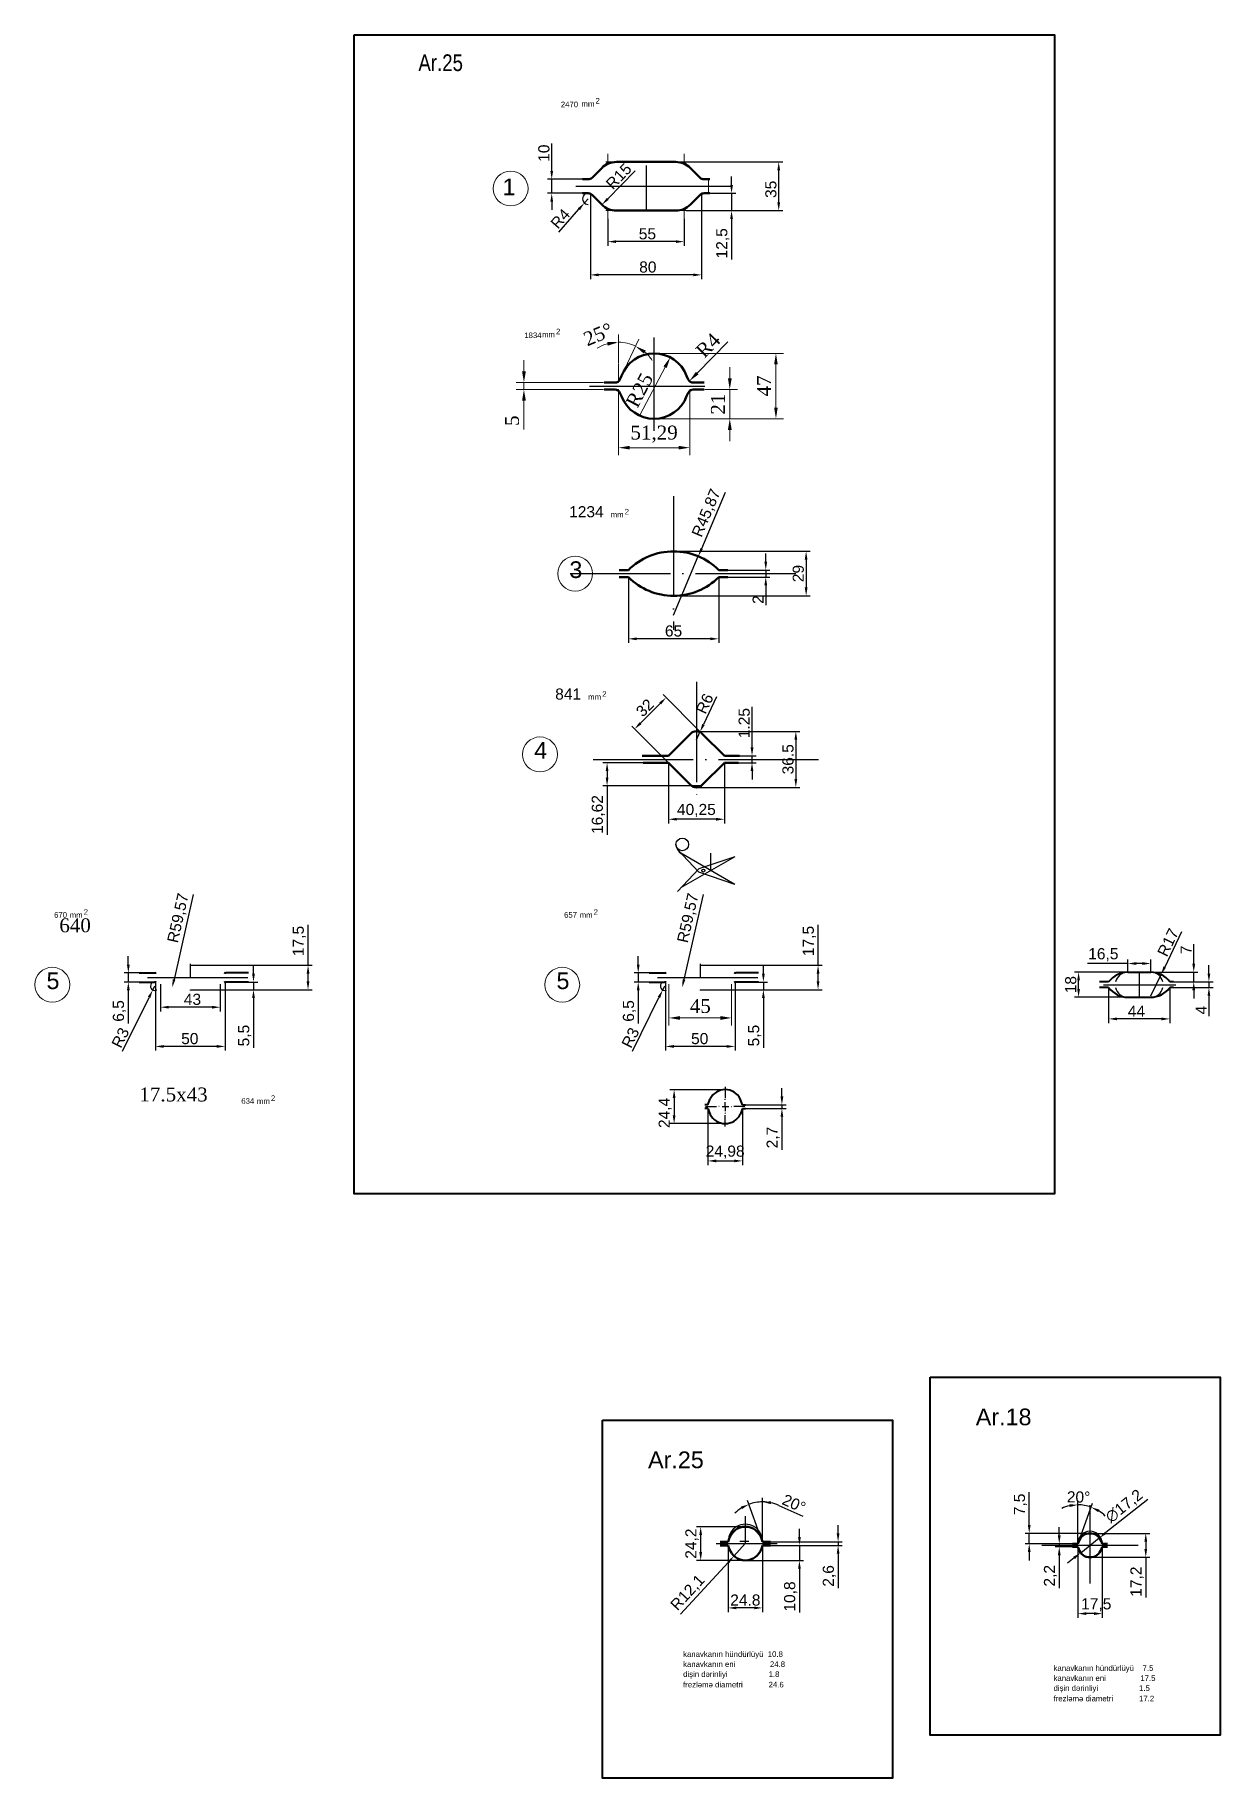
# Model space of a CAD drawing. Header units: millimetres. Extents: x -954 to 34898, y -2134 to 12006.
# Drawn here: x 9788 to 10640, y 5256 to 6509 of the extents above; entities that cross this region are included whole.
import ezdxf

# ---------------------------------------------------------------- set-up
doc = ezdxf.new("R2010")
doc.units = ezdxf.units.MM
doc.header["$LTSCALE"] = 3
doc.linetypes.add('ACAD_ISO04W100', pattern=[30, 24, -3, 0, -3])
for name, color, linetype, lineweight in [('apm', 4, 'Continuous', 30), ('apm2', 6, 'Continuous', 30), ('Main', 1, 'Continuous', 40), ('Quota', 3, 'Continuous', 40), ('контурная', 7, 'Continuous', 50), ('осевые', 1, 'ACAD_ISO04W100', 25), ('размерные', 7, 'Continuous', 25), ('тонкая', 7, 'Continuous', 20), ('тонкий', 7, 'Continuous', 20)]:
    doc.layers.add(name, color=color, linetype=linetype, lineweight=lineweight)
doc.layers.add('Layer1', color=3, linetype='Continuous')
doc.layers.add('осевая', color=4, linetype='Continuous')
doc.styles.add('s1v4', font='arial.ttf', dxfattribs={"height": 4})
doc.styles.add('s2.5v4', font='times.ttf', dxfattribs={"height": 10})
doc.styles.add('s2v4', font='arial.ttf', dxfattribs={"height": 8})
doc.styles.add('s3v4', font='arial.ttf', dxfattribs={"width": 0.8, "height": 12})
doc.styles.get("Standard").update_dxf_attribs({"font": 'arial.ttf'})
doc.dimstyles.new('s2.5v4', dxfattribs={"dimtxt": 10, "dimasz": 8, "dimexe": 5.5, "dimexo": 0.5, "dimgap": 3.5, "dimtad": 1, "dimdec": 0, "dimtxsty": 's2.5v4', "dimcen": 2.5, "dimclrd": 256, "dimclre": 1, "dimclrt": 256, "dimadec": 0, "dimazin": 0, "dimtfac": 1, "dimtdec": 0, "dimtmove": 0, "dimatfit": 3, "dimfxl": 1, "dimlwd": -1, "dimlwe": -1, "dimarcsym": 0})
doc.dimstyles.new('s2v4', dxfattribs={"dimtxt": 8, "dimasz": 6, "dimexe": 3, "dimexo": 0, "dimgap": 1.5, "dimtad": 1, "dimtxsty": 'Standard', "dimcen": 2.5, "dimadec": 0, "dimazin": 0, "dimtfac": 1, "dimtmove": 0, "dimatfit": 3, "dimfxl": 1, "dimarcsym": 0})
doc.dimstyles.new('s2v4$0', dxfattribs={"dimtxt": 8, "dimasz": 6, "dimexe": 3, "dimexo": 0, "dimgap": 1.5, "dimtad": 1, "dimtxsty": 'Standard', "dimcen": 2.5, "dimadec": 0, "dimazin": 0, "dimtfac": 1, "dimtmove": 0, "dimatfit": 3, "dimfxl": 1, "dimarcsym": 0})

msp = doc.modelspace()

# ---------------------------------------------------------------- texts
at = {"layer": 'Quota', "style": 's2.5v4'}
msp.add_text('640', height=10, dxfattribs=at).set_placement((9805.508, 5863.78))
at = {"layer": 'размерные', "style": 's2v4'}
for s, p in [('Ar.18', (10464.397, 5509.397)), ('Ar.25', (10228.765, 5478.544))]:
    msp.add_text(s, height=12, dxfattribs=at).set_placement(p)
at = {"layer": 'тонкая', "style": 's3v4', "width": 0.8}
msp.add_text('Ar.25', height=12, dxfattribs=at).set_placement((10063.65, 6482.828))
at = {"layer": 'тонкая'}
for s, height, style, p in [('2470', 4, 's1v4', (10166.05, 6456.833)), ('mm', 4, 's1v4', (10180.897, 6457.307)), ('2', 4, 's1v4', (10190.967, 6459.451)), ('1834', 4, 's1v4', (10139.772, 6290.869)), ('mm', 4, 's1v4', (10152.518, 6291.477)), ('2', 4, 's1v4', (10162.588, 6293.621)), ('1234', 8, 's2v4', (10171.999, 6162.062)), ('2', 4, 's1v4', (10211.994, 6164.106)), ('mm', 4, 's1v4', (10201.924, 6161.961)), ('841', 8, 's2v4', (10161.99, 6030.993)), ('mm', 4, 's1v4', (10185.721, 6030.893)), ('2', 4, 's1v4', (10195.791, 6033.037)), ('670', 4, 's1v4', (9801.74, 5874.268)), ('mm', 4, 's1v4', (9812.967, 5874.168)), ('2', 4, 's1v4', (9823.037, 5876.312)), ('657', 4, 's1v4', (10168.376, 5874.268)), ('mm', 4, 's1v4', (10179.603, 5874.168)), ('2', 4, 's1v4', (10189.673, 5876.312)), ('634', 4, 's1v4', (9936.321, 5740.495)), ('mm', 4, 's1v4', (9947.549, 5740.394)), ('2', 4, 's1v4', (9957.619, 5742.539)), ('kanavkanın hündürlüyü  10.8', 4, 's1v4', (10253.964, 5342.889)), ('kanavkanın eni                24.8', 4, 's1v4', (10253.964, 5335.659)), ('dişin dərinliyi                   1.8', 4, 's1v4', (10253.964, 5328.509)), ('kanavkanın hündürlüyü    7.5', 4, 's1v4', (10520.301, 5332.863)), ('kanavkanın eni                17.5', 4, 's1v4', (10520.301, 5325.633)), ('frezləmə diametri            24.6', 4, 's1v4', (10253.964, 5320.968)), ('frezləmə diametri            17.2', 4, 's1v4', (10520.301, 5310.942)), ('dişin dərinliyi                   1.5', 4, 's1v4', (10520.301, 5318.484))]:
    msp.add_text(s, height=height, dxfattribs=dict(at, style=style)).set_placement(p)
at = {"layer": 'тонкий'}
for s, height, style, p in [('1', 12, 's1v4', (10124.177, 6393.591)), ('3', 12, 's1v4', (10172.214, 6118.425)), ('4', 12, 's1v4', (10146.892, 5988.473)), ('5', 12, 's1v4', (9796.272, 5822.902)), ('5', 12, 's1v4', (10162.908, 5822.902)), ('17.5x43', 10, 's2.5v4', (9863.042, 5742.18))]:
    msp.add_text(s, height=height, dxfattribs=dict(at, style=style)).set_placement(p)

# ---------------------------------------------------------------- blocks, each defined once
blk = doc.blocks.new('*D1503')
at = {"layer": 'Defpoints', "color": 0, "transparency": 16777216}
for p in [(10271.8, 5737.1), (10296.7, 5737.1), (10296.7, 5699.4)]:
    blk.add_point(p, dxfattribs=at)
at = {"layer": 'тонкая', "color": 0, "lineweight": -2, "transparency": 16777216}
for p, q in [((10271.8, 5737.1), (10271.8, 5696.4)), ((10296.7, 5737.1), (10296.7, 5696.4)), ((10277.8, 5699.4), (10290.7, 5699.4))]:
    blk.add_line(p, q, dxfattribs=at)
at = {"layer": 'тонкая', "color": 0, "transparency": 16777216}
for points in [[(10277.8, 5700.4), (10277.8, 5698.4), (10271.8, 5699.4)], [(10290.7, 5700.4), (10290.7, 5698.4), (10296.7, 5699.4)]]:
    blk.add_solid(points, dxfattribs=at)
at = {"layer": 'тонкая', "color": 0, "transparency": 16777216, "insert": (10284.2, 5705.7), "char_height": 8, "attachment_point": 5}
blk.add_mtext('24,98', dxfattribs=at)
blk = doc.blocks.new('*D1504')
at = {"layer": 'Defpoints', "color": 0, "transparency": 16777216}
for p in [(10298.3, 5739.8), (10325, 5739.8), (10298.9, 5737.1)]:
    blk.add_point(p, dxfattribs=at)
at = {"layer": 'тонкая', "color": 0, "lineweight": -2, "transparency": 16777216}
for p, q in [((10325, 5745.8), (10325, 5751.8)), ((10298.3, 5739.8), (10328, 5739.8)), ((10325, 5739.8), (10325, 5737.1)), ((10298.9, 5737.1), (10328, 5737.1)), ((10325, 5731.1), (10325, 5707.4))]:
    blk.add_line(p, q, dxfattribs=at)
at = {"layer": 'тонкая', "color": 0, "transparency": 16777216}
for points in [[(10324, 5745.8), (10326, 5745.8), (10325, 5739.8)], [(10324, 5731.1), (10326, 5731.1), (10325, 5737.1)]]:
    blk.add_solid(points, dxfattribs=at)
at = {"layer": 'тонкая', "color": 0, "transparency": 16777216, "insert": (10318.7, 5716.2), "char_height": 8, "attachment_point": 5, "rotation": 90}
blk.add_mtext('2,7', dxfattribs=at)
blk = doc.blocks.new('*D1505')
at = {"layer": 'Defpoints', "color": 0, "transparency": 16777216}
for p in [(10284.2, 5750.6), (10247.5, 5726.2), (10284.2, 5726.2)]:
    blk.add_point(p, dxfattribs=at)
at = {"layer": 'тонкая', "color": 0, "lineweight": -2, "transparency": 16777216}
for p, q in [((10284.2, 5750.6), (10244.5, 5750.6)), ((10247.5, 5744.6), (10247.5, 5732.2)), ((10284.2, 5726.2), (10244.5, 5726.2))]:
    blk.add_line(p, q, dxfattribs=at)
at = {"layer": 'тонкая', "color": 0, "transparency": 16777216}
for points in [[(10246.5, 5744.6), (10248.5, 5744.6), (10247.5, 5750.6)], [(10246.5, 5732.2), (10248.5, 5732.2), (10247.5, 5726.2)]]:
    blk.add_solid(points, dxfattribs=at)
at = {"layer": 'тонкая', "color": 0, "transparency": 16777216, "insert": (10241.1, 5733.9), "char_height": 8, "attachment_point": 5, "rotation": 90}
blk.add_mtext('24,4', dxfattribs=at)
blk = doc.blocks.new('*D1506')
at = {"layer": 'Defpoints', "color": 0, "transparency": 16777216}
for p in [(10590.2, 5835.1), (10606.6, 5828.1), (10621.1, 5835.1)]:
    blk.add_point(p, dxfattribs=at)
at = {"layer": 'тонкая', "color": 0, "lineweight": -2, "transparency": 16777216}
for p, q in [((10621.1, 5841.1), (10621.1, 5855.2)), ((10590.2, 5835.1), (10624.1, 5835.1)), ((10606.6, 5828.1), (10624.1, 5828.1)), ((10621.1, 5828.1), (10621.1, 5835.1)), ((10621.1, 5822.1), (10621.1, 5816.1))]:
    blk.add_line(p, q, dxfattribs=at)
at = {"layer": 'тонкая', "color": 0, "transparency": 16777216}
for points in [[(10620.1, 5841.1), (10622.1, 5841.1), (10621.1, 5835.1)], [(10620.1, 5822.1), (10622.1, 5822.1), (10621.1, 5828.1)]]:
    blk.add_solid(points, dxfattribs=at)
at = {"layer": 'тонкая', "color": 0, "transparency": 16777216, "insert": (10615.6, 5851.1), "char_height": 8, "attachment_point": 5, "rotation": 90}
blk.add_mtext('7', dxfattribs=at)
blk = doc.blocks.new('*D1507')
at = {"layer": 'Defpoints', "color": 0, "transparency": 16777216}
for p in [(10573.7, 5841.3), (10573.7, 5835.1), (10590.2, 5835.1)]:
    blk.add_point(p, dxfattribs=at)
at = {"layer": 'тонкая', "color": 0, "lineweight": -2, "transparency": 16777216}
for p, q in [((10573.7, 5841.3), (10544.6, 5841.3)), ((10573.7, 5835.1), (10573.7, 5844.3)), ((10584.2, 5841.3), (10579.7, 5841.3)), ((10590.2, 5835.1), (10590.2, 5844.3))]:
    blk.add_line(p, q, dxfattribs=at)
at = {"layer": 'тонкая', "color": 0, "transparency": 16777216}
for points in [[(10579.7, 5842.3), (10579.7, 5840.3), (10573.7, 5841.3)], [(10584.2, 5842.3), (10584.2, 5840.3), (10590.2, 5841.3)]]:
    blk.add_solid(points, dxfattribs=at)
at = {"layer": 'тонкая', "color": 0, "transparency": 16777216, "insert": (10556.1, 5847.6), "char_height": 8, "attachment_point": 5}
blk.add_mtext('16,5', dxfattribs=at)
blk = doc.blocks.new('*D1508')
at = {"layer": 'Defpoints', "color": 0, "transparency": 16777216}
for p in [(10597.6, 5833.4), (10590.2, 5818.1)]:
    blk.add_point(p, dxfattribs=at)
at = {"layer": 'тонкая', "color": 0, "lineweight": -2, "transparency": 16777216}
for p, q in [((10612.4, 5864.1), (10600.2, 5838.8)), ((10590.2, 5818.1), (10597.6, 5833.4))]:
    blk.add_line(p, q, dxfattribs=at)
at = {"layer": 'тонкая', "color": 0, "transparency": 16777216}
blk.add_solid([(10599.3, 5839.2), (10601.1, 5838.3), (10597.6, 5833.4)], dxfattribs=at)
at = {"layer": 'тонкая', "color": 0, "transparency": 16777216, "insert": (10602.6, 5856.5), "char_height": 8, "attachment_point": 5, "rotation": 64.2077}
blk.add_mtext('R17', dxfattribs=at)
blk = doc.blocks.new('*D1509')
at = {"layer": 'Defpoints', "color": 0, "transparency": 16777216}
for p in [(10606.6, 5828.1), (10606.2, 5824.1), (10632, 5824.1)]:
    blk.add_point(p, dxfattribs=at)
at = {"layer": 'тонкая', "color": 0, "lineweight": -2, "transparency": 16777216}
for p, q in [((10632, 5834.1), (10632, 5840.1)), ((10606.6, 5828.1), (10635, 5828.1)), ((10632, 5828.1), (10632, 5824.1)), ((10606.2, 5824.1), (10635, 5824.1)), ((10632, 5818.1), (10632, 5803.5))]:
    blk.add_line(p, q, dxfattribs=at)
at = {"layer": 'тонкая', "color": 0, "transparency": 16777216}
for points in [[(10631, 5834.1), (10633, 5834.1), (10632, 5828.1)], [(10631, 5818.1), (10633, 5818.1), (10632, 5824.1)]]:
    blk.add_solid(points, dxfattribs=at)
at = {"layer": 'тонкая', "color": 0, "transparency": 16777216, "insert": (10626.5, 5807.8), "char_height": 8, "attachment_point": 5, "rotation": 90}
blk.add_mtext('4', dxfattribs=at)
blk = doc.blocks.new('*D1510')
at = {"layer": 'Defpoints', "color": 0, "transparency": 16777216}
for p in [(10559.9, 5824.1), (10603.9, 5824.1), (10559.9, 5801.5)]:
    blk.add_point(p, dxfattribs=at)
at = {"layer": 'тонкая', "color": 0, "lineweight": -2, "transparency": 16777216}
for p, q in [((10559.9, 5824.1), (10559.9, 5798.5)), ((10603.9, 5824.1), (10603.9, 5798.5)), ((10597.9, 5801.5), (10565.9, 5801.5))]:
    blk.add_line(p, q, dxfattribs=at)
at = {"layer": 'тонкая', "color": 0, "transparency": 16777216}
for points in [[(10565.9, 5802.5), (10565.9, 5800.5), (10559.9, 5801.5)], [(10597.9, 5802.5), (10597.9, 5800.5), (10603.9, 5801.5)]]:
    blk.add_solid(points, dxfattribs=at)
at = {"layer": 'тонкая', "color": 0, "transparency": 16777216, "insert": (10579.9, 5807), "char_height": 8, "attachment_point": 5}
blk.add_mtext('44', dxfattribs=at)
blk = doc.blocks.new('*D1511')
at = {"layer": 'Defpoints', "color": 0, "transparency": 16777216}
for p in [(10538.3, 5835.1), (10576.9, 5835.1), (10576.9, 5817.1)]:
    blk.add_point(p, dxfattribs=at)
at = {"layer": 'тонкая', "color": 0, "lineweight": -2, "transparency": 16777216}
for p, q in [((10576.9, 5835.1), (10535.3, 5835.1)), ((10538.3, 5823.1), (10538.3, 5829.1)), ((10576.9, 5817.1), (10535.3, 5817.1))]:
    blk.add_line(p, q, dxfattribs=at)
at = {"layer": 'тонкая', "color": 0, "transparency": 16777216}
for points in [[(10537.3, 5829.1), (10539.3, 5829.1), (10538.3, 5835.1)], [(10537.3, 5823.1), (10539.3, 5823.1), (10538.3, 5817.1)]]:
    blk.add_solid(points, dxfattribs=at)
at = {"layer": 'тонкая', "color": 0, "transparency": 16777216, "insert": (10532.7, 5826.1), "char_height": 8, "attachment_point": 5, "rotation": 90}
blk.add_mtext('18', dxfattribs=at)
blk = doc.blocks.new('*D1544')
at = {"layer": 'Defpoints', "color": 0, "transparency": 16777216}
for p in [(10290.8, 5990.6), (10303.5, 5990.6), (10290.8, 5985.6)]:
    blk.add_point(p, dxfattribs=at)
at = {"layer": 'тонкая', "color": 0, "lineweight": -2, "transparency": 16777216}
for p, q in [((10303.5, 5996.6), (10303.5, 6025.7)), ((10290.8, 5990.6), (10306.5, 5990.6)), ((10303.5, 5985.6), (10303.5, 5990.6)), ((10290.8, 5985.6), (10306.5, 5985.6)), ((10303.5, 5979.6), (10303.5, 5973.6))]:
    blk.add_line(p, q, dxfattribs=at)
at = {"layer": 'тонкая', "color": 0, "transparency": 16777216}
for points in [[(10302.5, 5996.6), (10304.5, 5996.6), (10303.5, 5990.6)], [(10302.5, 5979.6), (10304.5, 5979.6), (10303.5, 5985.6)]]:
    blk.add_solid(points, dxfattribs=at)
at = {"layer": 'тонкая', "color": 0, "transparency": 16777216, "insert": (10297.9, 6014.1), "char_height": 8, "attachment_point": 5, "rotation": 90}
blk.add_mtext('1.25', dxfattribs=at)
blk = doc.blocks.new('*D1543')
at = {"layer": 'Defpoints', "color": 0, "transparency": 16777216}
for p in [(10263.5, 6008.2), (10263.5, 5967.9), (10335, 5967.9)]:
    blk.add_point(p, dxfattribs=at)
at = {"layer": 'тонкая', "color": 0, "lineweight": -2, "transparency": 16777216}
for p, q in [((10263.5, 6008.2), (10338, 6008.2)), ((10335, 6002.2), (10335, 5973.9)), ((10263.5, 5967.9), (10338, 5967.9))]:
    blk.add_line(p, q, dxfattribs=at)
at = {"layer": 'тонкая', "color": 0, "transparency": 16777216}
for points in [[(10334, 6002.2), (10336, 6002.2), (10335, 6008.2)], [(10334, 5973.9), (10336, 5973.9), (10335, 5967.9)]]:
    blk.add_solid(points, dxfattribs=at)
at = {"layer": 'тонкая', "color": 0, "transparency": 16777216, "insert": (10329.4, 5988.1), "char_height": 8, "attachment_point": 5, "rotation": 90}
blk.add_mtext('36.5', dxfattribs=at)
blk = doc.blocks.new('*D1545')
at = {"layer": 'Defpoints', "color": 0, "transparency": 16777216}
for p in [(10241.8, 6032.5), (10266, 6008.2), (10243.4, 5985.6)]:
    blk.add_point(p, dxfattribs=at)
at = {"layer": 'тонкая', "color": 0, "lineweight": -2, "transparency": 16777216}
for p, q in [((10223.4, 6014.1), (10237.5, 6028.3)), ((10266, 6008.2), (10239.6, 6034.6)), ((10243.4, 5985.6), (10217, 6012))]:
    blk.add_line(p, q, dxfattribs=at)
at = {"layer": 'тонкая', "color": 0, "transparency": 16777216}
for points in [[(10236.8, 6029), (10238.2, 6027.6), (10241.8, 6032.5)], [(10222.6, 6014.8), (10224.1, 6013.4), (10219.1, 6009.9)]]:
    blk.add_solid(points, dxfattribs=at)
at = {"layer": 'тонкая', "color": 0, "transparency": 16777216, "insert": (10226.5, 6025.1), "char_height": 8, "attachment_point": 5, "rotation": 45}
blk.add_mtext('32', dxfattribs=at)
blk = doc.blocks.new('*D1546')
at = {"layer": 'Defpoints', "color": 0, "transparency": 16777216}
for p in [(10243.4, 5985.6), (10283.7, 5985.6), (10243.4, 5945)]:
    blk.add_point(p, dxfattribs=at)
at = {"layer": 'тонкая', "color": 0, "lineweight": -2, "transparency": 16777216}
for p, q in [((10243.4, 5985.6), (10243.4, 5942)), ((10283.7, 5985.6), (10283.7, 5942)), ((10277.7, 5945), (10249.4, 5945))]:
    blk.add_line(p, q, dxfattribs=at)
at = {"layer": 'тонкая', "color": 0, "transparency": 16777216}
for points in [[(10249.4, 5946), (10249.4, 5944), (10243.4, 5945)], [(10277.7, 5946), (10277.7, 5944), (10283.7, 5945)]]:
    blk.add_solid(points, dxfattribs=at)
at = {"layer": 'тонкая', "color": 0, "transparency": 16777216, "insert": (10263.5, 5951.3), "char_height": 8, "attachment_point": 5}
blk.add_mtext('40,25', dxfattribs=at)
blk = doc.blocks.new('*D1547')
at = {"layer": 'Defpoints', "color": 0, "transparency": 16777216}
for p in [(10266.1, 6007.7), (10263.5, 6002.2)]:
    blk.add_point(p, dxfattribs=at)
at = {"layer": 'тонкая', "color": 0, "lineweight": -2, "transparency": 16777216}
for p, q in [((10277.9, 6032.9), (10268.6, 6013.1)), ((10263.5, 6002.2), (10266.1, 6007.7))]:
    blk.add_line(p, q, dxfattribs=at)
at = {"layer": 'тонкая', "color": 0, "transparency": 16777216}
blk.add_solid([(10267.7, 6013.5), (10269.5, 6012.7), (10266.1, 6007.7)], dxfattribs=at)
at = {"layer": 'тонкая', "color": 0, "transparency": 16777216, "insert": (10269.5, 6028.1), "char_height": 8, "attachment_point": 5, "rotation": 64.8631}
blk.add_mtext('R6', dxfattribs=at)
blk = doc.blocks.new('*D1548')
at = {"layer": 'Defpoints', "color": 0, "transparency": 16777216}
for p in [(10199.3, 5985.6), (10225.2, 5985.6), (10266.9, 5969)]:
    blk.add_point(p, dxfattribs=at)
at = {"layer": 'тонкая', "color": 0, "lineweight": -2, "transparency": 16777216}
for p, q in [((10225.2, 5985.6), (10196.3, 5985.6)), ((10199.3, 5979.6), (10199.3, 5975)), ((10266.9, 5969), (10196.3, 5969)), ((10199.3, 5969), (10199.3, 5933.8))]:
    blk.add_line(p, q, dxfattribs=at)
at = {"layer": 'тонкая', "color": 0, "transparency": 16777216}
for points in [[(10198.3, 5979.6), (10200.3, 5979.6), (10199.3, 5985.6)], [(10198.3, 5975), (10200.3, 5975), (10199.3, 5969)]]:
    blk.add_solid(points, dxfattribs=at)
at = {"layer": 'тонкая', "color": 0, "transparency": 16777216, "insert": (10193, 5948.4), "char_height": 8, "attachment_point": 5, "rotation": 90}
blk.add_mtext('16,62', dxfattribs=at)
blk = doc.blocks.new('*D1549')
at = {"layer": 'Defpoints', "color": 0, "transparency": 16777216}
for p in [(10214.6, 6119.1), (10279.6, 6119.1), (10214.6, 6074.7)]:
    blk.add_point(p, dxfattribs=at)
at = {"layer": 'тонкая', "color": 0, "lineweight": -2, "transparency": 16777216}
for p, q in [((10214.6, 6119.1), (10214.6, 6071.7)), ((10279.6, 6119.1), (10279.6, 6071.7)), ((10273.6, 6074.7), (10220.6, 6074.7))]:
    blk.add_line(p, q, dxfattribs=at)
at = {"layer": 'тонкая', "color": 0, "transparency": 16777216}
for points in [[(10220.6, 6075.7), (10220.6, 6073.7), (10214.6, 6074.7)], [(10273.6, 6075.7), (10273.6, 6073.7), (10279.6, 6074.7)]]:
    blk.add_solid(points, dxfattribs=at)
at = {"layer": 'тонкая', "color": 0, "transparency": 16777216, "insert": (10247.1, 6080.3), "char_height": 8, "attachment_point": 5}
blk.add_mtext('65', dxfattribs=at)
blk = doc.blocks.new('*D1550')
at = {"layer": 'Defpoints', "color": 0, "transparency": 16777216}
for p in [(10264.9, 6134), (10247.1, 6091.7)]:
    blk.add_point(p, dxfattribs=at)
at = {"layer": 'тонкая', "color": 0, "lineweight": -2, "transparency": 16777216}
for p, q in [((10284.2, 6179.9), (10267.2, 6139.5)), ((10247.1, 6091.7), (10264.9, 6134))]:
    blk.add_line(p, q, dxfattribs=at)
at = {"layer": 'тонкая', "color": 0, "transparency": 16777216}
blk.add_solid([(10266.3, 6139.9), (10268.1, 6139.1), (10264.9, 6134)], dxfattribs=at)
at = {"layer": 'тонкая', "color": 0, "transparency": 16777216, "insert": (10271.1, 6165), "char_height": 8, "attachment_point": 5, "rotation": 67.1829}
blk.add_mtext('R45,87', dxfattribs=at)
blk = doc.blocks.new('*D1551')
at = {"layer": 'Defpoints', "color": 0, "transparency": 16777216}
for p in [(10286.1, 6124.1), (10286.1, 6119.1), (10313.4, 6119.1)]:
    blk.add_point(p, dxfattribs=at)
at = {"layer": 'тонкая', "color": 0, "lineweight": -2, "transparency": 16777216}
for p, q in [((10313.4, 6130.1), (10313.4, 6136.1)), ((10286.1, 6124.1), (10316.4, 6124.1)), ((10286.1, 6119.1), (10316.4, 6119.1)), ((10313.4, 6124.1), (10313.4, 6119.1)), ((10313.4, 6113.1), (10313.4, 6098.8))]:
    blk.add_line(p, q, dxfattribs=at)
at = {"layer": 'тонкая', "color": 0, "transparency": 16777216}
for points in [[(10312.4, 6130.1), (10314.4, 6130.1), (10313.4, 6124.1)], [(10312.4, 6113.1), (10314.4, 6113.1), (10313.4, 6119.1)]]:
    blk.add_solid(points, dxfattribs=at)
at = {"layer": 'тонкая', "color": 0, "transparency": 16777216, "insert": (10307.9, 6102.9), "char_height": 8, "attachment_point": 5, "rotation": 90}
blk.add_mtext('2', dxfattribs=at)
blk = doc.blocks.new('*D1552')
at = {"layer": 'Defpoints', "color": 0, "transparency": 16777216}
for p in [(10247.1, 6137.6), (10247.1, 6105.6), (10342.4, 6105.6)]:
    blk.add_point(p, dxfattribs=at)
at = {"layer": 'тонкая', "color": 0, "lineweight": -2, "transparency": 16777216}
for p, q in [((10247.1, 6137.6), (10345.4, 6137.6)), ((10342.4, 6131.6), (10342.4, 6111.6)), ((10247.1, 6105.6), (10345.4, 6105.6))]:
    blk.add_line(p, q, dxfattribs=at)
at = {"layer": 'тонкая', "color": 0, "transparency": 16777216}
for points in [[(10341.4, 6131.6), (10343.4, 6131.6), (10342.4, 6137.6)], [(10341.4, 6111.6), (10343.4, 6111.6), (10342.4, 6105.6)]]:
    blk.add_solid(points, dxfattribs=at)
at = {"layer": 'тонкая', "color": 0, "transparency": 16777216, "insert": (10336.8, 6121.6), "char_height": 8, "attachment_point": 5, "rotation": 90}
blk.add_mtext('29', dxfattribs=at)
blk = doc.blocks.new('*D1553')
at = {"layer": 'Defpoints', "color": 0, "transparency": 16777216}
for p in [(10207.5, 6253.9), (10258.8, 6253.9), (10207.5, 6212.1)]:
    blk.add_point(p, dxfattribs=at)
at = {"layer": 'тонкая', "color": 1, "transparency": 16777216}
for p, q in [((10207.5, 6253.4), (10207.5, 6206.6)), ((10258.8, 6253.4), (10258.8, 6206.6))]:
    blk.add_line(p, q, dxfattribs=at)
at = {"layer": 'тонкая', "transparency": 16777216}
blk.add_line((10250.8, 6212.1), (10215.5, 6212.1), dxfattribs=at)
for points in [[(10215.5, 6213.4), (10215.5, 6210.8), (10207.5, 6212.1)], [(10250.8, 6213.4), (10250.8, 6210.8), (10258.8, 6212.1)]]:
    blk.add_solid(points, dxfattribs=at)
at = {"layer": 'тонкая', "transparency": 16777216, "insert": (10233.1, 6221.8), "char_height": 10, "attachment_point": 5, "style": 's2.5v4'}
blk.add_mtext('51,29', dxfattribs=at)
blk = doc.blocks.new('*D1554')
at = {"layer": 'Defpoints', "color": 0, "transparency": 16777216}
for p in [(10269, 6253.9), (10287.5, 6253.9), (10233.1, 6232.9)]:
    blk.add_point(p, dxfattribs=at)
at = {"layer": 'тонкая', "transparency": 16777216}
for p, q in [((10287.5, 6261.9), (10287.5, 6269.9)), ((10287.5, 6232.9), (10287.5, 6253.9)), ((10287.5, 6224.9), (10287.5, 6216.9))]:
    blk.add_line(p, q, dxfattribs=at)
at = {"layer": 'тонкая', "color": 1, "transparency": 16777216}
for p, q in [((10269.5, 6253.9), (10293, 6253.9)), ((10233.6, 6232.9), (10293, 6232.9))]:
    blk.add_line(p, q, dxfattribs=at)
at = {"layer": 'тонкая', "transparency": 16777216}
for points in [[(10286.2, 6261.9), (10288.9, 6261.9), (10287.5, 6253.9)], [(10286.2, 6224.9), (10288.9, 6224.9), (10287.5, 6232.9)]]:
    blk.add_solid(points, dxfattribs=at)
at = {"layer": 'тонкая', "transparency": 16777216, "insert": (10279, 6243.4), "char_height": 10, "attachment_point": 5, "rotation": 90, "style": 's2.5v4'}
blk.add_mtext('21', dxfattribs=at)
blk = doc.blocks.new('*D1555')
at = {"layer": 'Defpoints', "color": 0, "transparency": 16777216}
for p in [(10233.1, 6279.9), (10320.7, 6279.9), (10267.4, 6232.9)]:
    blk.add_point(p, dxfattribs=at)
at = {"layer": 'тонкая', "color": 1, "transparency": 16777216}
for p, q in [((10233.6, 6279.9), (10326.2, 6279.9)), ((10267.9, 6232.9), (10326.2, 6232.9))]:
    blk.add_line(p, q, dxfattribs=at)
at = {"layer": 'тонкая', "transparency": 16777216}
blk.add_line((10320.7, 6240.9), (10320.7, 6271.9), dxfattribs=at)
for points in [[(10319.4, 6271.9), (10322, 6271.9), (10320.7, 6279.9)], [(10319.4, 6240.9), (10322, 6240.9), (10320.7, 6232.9)]]:
    blk.add_solid(points, dxfattribs=at)
at = {"layer": 'тонкая', "transparency": 16777216, "insert": (10312.1, 6256.5), "char_height": 10, "attachment_point": 5, "rotation": 90, "style": 's2.5v4'}
blk.add_mtext('47', dxfattribs=at)
blk = doc.blocks.new('*D1556')
at = {"layer": 'Defpoints', "color": 0, "transparency": 16777216}
for p in [(10244.7, 6277), (10233.1, 6254.9)]:
    blk.add_point(p, dxfattribs=at)
at = {"layer": 'тонкая', "transparency": 16777216}
blk.add_line((10223.2, 6235.9), (10241, 6269.9), dxfattribs=at)
blk.add_solid([(10239.8, 6270.5), (10242.2, 6269.3), (10244.7, 6277)], dxfattribs=at)
at = {"layer": 'тонкая', "transparency": 16777216, "insert": (10222.6, 6253.4), "char_height": 10, "attachment_point": 5, "rotation": 62.3813, "style": 's2.5v4'}
blk.add_mtext('R25', dxfattribs=at)
blk = doc.blocks.new('*D1557')
at = {"layer": 'Defpoints', "color": 0, "transparency": 16777216}
for p in [(10258.5, 6260), (10261.3, 6262.9)]:
    blk.add_point(p, dxfattribs=at)
at = {"layer": 'тонкая', "transparency": 16777216}
blk.add_line((10286.2, 6288.1), (10264.1, 6265.7), dxfattribs=at)
blk.add_solid([(10263.2, 6266.7), (10265.1, 6264.8), (10258.5, 6260)], dxfattribs=at)
at = {"layer": 'тонкая', "transparency": 16777216, "insert": (10271.9, 6285.7), "char_height": 10, "attachment_point": 5, "rotation": 45.4574, "style": 's2.5v4'}
blk.add_mtext('R4', dxfattribs=at)
blk = doc.blocks.new('*D1558')
at = {"layer": 'Defpoints', "color": 0, "transparency": 16777216}
for p in [(10215.8, 6286.6), (10207.5, 6272), (10207.5, 6258.9), (10208.6, 6261.2), (10209.7, 6263.7)]:
    blk.add_point(p, dxfattribs=at)
at = {"layer": 'тонкая', "color": 1, "transparency": 16777216}
for p, q in [((10207.5, 6272.5), (10207.5, 6293.4)), ((10210, 6264.2), (10222.1, 6290.1))]:
    blk.add_line(p, q, dxfattribs=at)
at = {"layer": 'тонкая', "transparency": 16777216}
for start, end in [(105.8622, 121.7244), (65, 90), (33.2756, 49.1378)]:
    blk.add_arc((10207.5, 6258.9), 29, start, end, dxfattribs=at)
for points in [[(10199.4, 6288.1), (10199.7, 6285.4), (10207.5, 6287.9)], [(10225.7, 6279.7), (10227.2, 6281.9), (10219.7, 6285.1)]]:
    blk.add_solid(points, dxfattribs=at)
at = {"layer": 'тонкая', "transparency": 16777216, "insert": (10192.9, 6293.5), "char_height": 10, "attachment_point": 5, "rotation": 22.8231, "style": 's2.5v4'}
blk.add_mtext('25°', dxfattribs=at)
blk = doc.blocks.new('*D1559')
at = {"layer": 'Defpoints', "color": 0, "transparency": 16777216}
for p in [(10139.5, 6253.9), (10197.2, 6258.9), (10197.2, 6253.9)]:
    blk.add_point(p, dxfattribs=at)
at = {"layer": 'тонкая', "transparency": 16777216}
for p, q in [((10139.5, 6266.9), (10139.5, 6274.9)), ((10139.5, 6258.9), (10139.5, 6253.9)), ((10139.5, 6245.9), (10139.5, 6225.2))]:
    blk.add_line(p, q, dxfattribs=at)
at = {"layer": 'тонкая', "color": 1, "transparency": 16777216}
for p, q in [((10196.7, 6258.9), (10134, 6258.9)), ((10196.7, 6253.9), (10134, 6253.9))]:
    blk.add_line(p, q, dxfattribs=at)
at = {"layer": 'тонкая', "transparency": 16777216}
for points in [[(10138.2, 6266.9), (10140.9, 6266.9), (10139.5, 6258.9)], [(10138.2, 6245.9), (10140.9, 6245.9), (10139.5, 6253.9)]]:
    blk.add_solid(points, dxfattribs=at)
at = {"layer": 'тонкая', "transparency": 16777216, "insert": (10131, 6231.5), "char_height": 10, "attachment_point": 5, "rotation": 90, "style": 's2.5v4'}
blk.add_mtext('5', dxfattribs=at)
blk = doc.blocks.new('*D1560')
at = {"layer": 'Defpoints', "color": 0, "transparency": 16777216}
for p in [(9855.1, 5828), (9862.9, 5834.5), (9862.9, 5828)]:
    blk.add_point(p, dxfattribs=at)
at = {"layer": 'тонкий', "color": 0, "lineweight": -2, "transparency": 16777216}
for p, q in [((9855.1, 5840.5), (9855.1, 5846.5)), ((9862.9, 5834.5), (9852.1, 5834.5)), ((9862.9, 5828), (9852.1, 5828)), ((9855.1, 5834.5), (9855.1, 5828)), ((9855.1, 5822), (9855.1, 5798.3))]:
    blk.add_line(p, q, dxfattribs=at)
at = {"layer": 'тонкий', "color": 0, "transparency": 16777216}
for points in [[(9854.1, 5840.5), (9856.1, 5840.5), (9855.1, 5834.5)], [(9854.1, 5822), (9856.1, 5822), (9855.1, 5828)]]:
    blk.add_solid(points, dxfattribs=at)
at = {"layer": 'тонкий', "color": 0, "transparency": 16777216, "insert": (9848.7, 5807.2), "char_height": 8, "attachment_point": 5, "rotation": 90}
blk.add_mtext('6,5', dxfattribs=at)
blk = doc.blocks.new('*D1561')
at = {"layer": 'Defpoints', "color": 0, "transparency": 16777216}
for p in [(9874.6, 5827.9), (9924.7, 5827.9), (9874.6, 5781.7)]:
    blk.add_point(p, dxfattribs=at)
at = {"layer": 'тонкий', "color": 0, "lineweight": -2, "transparency": 16777216}
for p, q in [((9874.6, 5827.9), (9874.6, 5778.7)), ((9924.7, 5827.9), (9924.7, 5778.7)), ((9918.7, 5781.7), (9880.6, 5781.7))]:
    blk.add_line(p, q, dxfattribs=at)
at = {"layer": 'тонкий', "color": 0, "transparency": 16777216}
for points in [[(9880.6, 5782.7), (9880.6, 5780.7), (9874.6, 5781.7)], [(9918.7, 5782.7), (9918.7, 5780.7), (9924.7, 5781.7)]]:
    blk.add_solid(points, dxfattribs=at)
at = {"layer": 'тонкий', "color": 0, "transparency": 16777216, "insert": (9899.3, 5787.3), "char_height": 8, "attachment_point": 5}
blk.add_mtext('50', dxfattribs=at)
blk = doc.blocks.new('*D1565')
at = {"layer": 'Defpoints', "color": 0, "transparency": 16777216}
for p in [(9941.5, 5828), (9945.1, 5828), (9899.7, 5822.5)]:
    blk.add_point(p, dxfattribs=at)
at = {"layer": 'тонкий', "color": 0, "lineweight": -2, "transparency": 16777216}
for p, q in [((9945.1, 5834), (9945.1, 5840)), ((9941.5, 5828), (9948.1, 5828)), ((9945.1, 5828), (9945.1, 5822.5)), ((9899.7, 5822.5), (9948.1, 5822.5)), ((9945.1, 5816.5), (9945.1, 5780.7))]:
    blk.add_line(p, q, dxfattribs=at)
at = {"layer": 'тонкий', "color": 0, "transparency": 16777216}
for points in [[(9944.1, 5834), (9946.1, 5834), (9945.1, 5828)], [(9944.1, 5816.5), (9946.1, 5816.5), (9945.1, 5822.5)]]:
    blk.add_solid(points, dxfattribs=at)
at = {"layer": 'тонкий', "color": 0, "transparency": 16777216, "insert": (9938.8, 5789.5), "char_height": 8, "attachment_point": 5, "rotation": 90}
blk.add_mtext('5,5', dxfattribs=at)
blk = doc.blocks.new('*D1562')
at = {"layer": 'Defpoints', "color": 0, "transparency": 16777216}
for p in [(9900.4, 5840), (9984.3, 5840), (9944.3, 5822.5)]:
    blk.add_point(p, dxfattribs=at)
at = {"layer": 'тонкий', "color": 0, "lineweight": -2, "transparency": 16777216}
for p, q in [((9984.3, 5840), (9984.3, 5869.1)), ((9900.4, 5840), (9987.3, 5840)), ((9984.3, 5828.5), (9984.3, 5834)), ((9944.3, 5822.5), (9987.3, 5822.5))]:
    blk.add_line(p, q, dxfattribs=at)
at = {"layer": 'тонкий', "color": 0, "transparency": 16777216}
for points in [[(9983.3, 5834), (9985.3, 5834), (9984.3, 5840)], [(9983.3, 5828.5), (9985.3, 5828.5), (9984.3, 5822.5)]]:
    blk.add_solid(points, dxfattribs=at)
at = {"layer": 'тонкий', "color": 0, "transparency": 16777216, "insert": (9978, 5857.5), "char_height": 8, "attachment_point": 5, "rotation": 90}
blk.add_mtext('17,5', dxfattribs=at)
blk = doc.blocks.new('*D1563')
at = {"color": 0, "lineweight": -2, "transparency": 16777216}
for p, q in [((9878.2, 5826.5), (9878.2, 5806.9)), ((9921.2, 5826.5), (9921.2, 5806.9)), ((9915.2, 5809.9), (9884.2, 5809.9))]:
    blk.add_line(p, q, dxfattribs=at)
at = {"color": 0, "transparency": 16777216}
for points in [[(9884.2, 5810.9), (9884.2, 5808.9), (9878.2, 5809.9)], [(9915.2, 5810.9), (9915.2, 5808.9), (9921.2, 5809.9)]]:
    blk.add_solid(points, dxfattribs=at)
at = {"layer": 'Defpoints', "color": 0, "transparency": 16777216}
for p in [(9878.2, 5826.5), (9921.2, 5826.5), (9878.2, 5809.9)]:
    blk.add_point(p, dxfattribs=at)
at = {"color": 0, "lineweight": 15, "transparency": 16777216, "insert": (9901.2, 5815.5), "char_height": 8, "attachment_point": 5}
blk.add_mtext('43', dxfattribs=at)
blk = doc.blocks.new('*D1566')
at = {"layer": 'Defpoints', "color": 0, "transparency": 16777216}
for p in [(9872.7, 5822.3), (9874, 5825)]:
    blk.add_point(p, dxfattribs=at)
at = {"layer": 'тонкий', "color": 0, "lineweight": -2, "transparency": 16777216}
for p, q in [((9850.9, 5778.4), (9870, 5816.9)), ((9874, 5825), (9872.7, 5822.3))]:
    blk.add_line(p, q, dxfattribs=at)
blk.add_arc((9874, 5825), 3, 90, 300.9069, dxfattribs=at)
at = {"layer": 'тонкий', "color": 0, "transparency": 16777216}
blk.add_solid([(9869.1, 5817.4), (9870.9, 5816.5), (9872.7, 5822.3)], dxfattribs=at)
at = {"layer": 'тонкий', "color": 0, "transparency": 16777216, "insert": (9849.4, 5788), "char_height": 8, "attachment_point": 5, "rotation": 63.6111}
blk.add_mtext('R3', dxfattribs=at)
blk = doc.blocks.new('*D1564')
at = {"layer": 'Defpoints', "color": 0, "transparency": 16777216}
for p in [(9899.7, 5882.1), (9886.6, 5823.9)]:
    blk.add_point(p, dxfattribs=at)
at = {"layer": 'тонкий', "color": 0, "lineweight": -2, "transparency": 16777216}
blk.add_line((9901.6, 5890.9), (9888, 5829.8), dxfattribs=at)
at = {"layer": 'тонкий', "color": 0, "transparency": 16777216}
blk.add_solid([(9887, 5830), (9888.9, 5829.6), (9886.6, 5823.9)], dxfattribs=at)
at = {"layer": 'тонкий', "color": 0, "transparency": 16777216, "insert": (9891.4, 5873.9), "char_height": 8, "attachment_point": 5, "rotation": 77.385}
blk.add_mtext('R59,57', dxfattribs=at)
blk = doc.blocks.new('*D1567')
at = {"layer": 'Defpoints', "color": 0, "transparency": 16777216}
for p in [(10221.7, 5828), (10229.5, 5834.5), (10229.5, 5828)]:
    blk.add_point(p, dxfattribs=at)
at = {"layer": 'тонкий', "color": 0, "lineweight": -2, "transparency": 16777216}
for p, q in [((10221.7, 5840.5), (10221.7, 5846.5)), ((10229.5, 5834.5), (10218.7, 5834.5)), ((10229.5, 5828), (10218.7, 5828)), ((10221.7, 5834.5), (10221.7, 5828)), ((10221.7, 5822), (10221.7, 5798.3))]:
    blk.add_line(p, q, dxfattribs=at)
at = {"layer": 'тонкий', "color": 0, "transparency": 16777216}
for points in [[(10220.7, 5840.5), (10222.7, 5840.5), (10221.7, 5834.5)], [(10220.7, 5822), (10222.7, 5822), (10221.7, 5828)]]:
    blk.add_solid(points, dxfattribs=at)
at = {"layer": 'тонкий', "color": 0, "transparency": 16777216, "insert": (10215.4, 5807.2), "char_height": 8, "attachment_point": 5, "rotation": 90}
blk.add_mtext('6,5', dxfattribs=at)
blk = doc.blocks.new('*D1568')
at = {"layer": 'Defpoints', "color": 0, "transparency": 16777216}
for p in [(10241.3, 5827.9), (10291.3, 5827.9), (10241.3, 5781.7)]:
    blk.add_point(p, dxfattribs=at)
at = {"layer": 'тонкий', "color": 0, "lineweight": -2, "transparency": 16777216}
for p, q in [((10241.3, 5827.9), (10241.3, 5778.7)), ((10291.3, 5827.9), (10291.3, 5778.7)), ((10285.3, 5781.7), (10247.3, 5781.7))]:
    blk.add_line(p, q, dxfattribs=at)
at = {"layer": 'тонкий', "color": 0, "transparency": 16777216}
for points in [[(10247.3, 5782.7), (10247.3, 5780.7), (10241.3, 5781.7)], [(10285.3, 5782.7), (10285.3, 5780.7), (10291.3, 5781.7)]]:
    blk.add_solid(points, dxfattribs=at)
at = {"layer": 'тонкий', "color": 0, "transparency": 16777216, "insert": (10265.9, 5787.3), "char_height": 8, "attachment_point": 5}
blk.add_mtext('50', dxfattribs=at)
blk = doc.blocks.new('*D1571')
at = {"layer": 'Defpoints', "color": 0, "transparency": 16777216}
for p in [(10308.1, 5828), (10311.7, 5828), (10266.3, 5822.5)]:
    blk.add_point(p, dxfattribs=at)
at = {"layer": 'тонкий', "color": 0, "lineweight": -2, "transparency": 16777216}
for p, q in [((10311.7, 5834), (10311.7, 5840)), ((10308.1, 5828), (10314.7, 5828)), ((10311.7, 5828), (10311.7, 5822.5)), ((10266.3, 5822.5), (10314.7, 5822.5)), ((10311.7, 5816.5), (10311.7, 5780.7))]:
    blk.add_line(p, q, dxfattribs=at)
at = {"layer": 'тонкий', "color": 0, "transparency": 16777216}
for points in [[(10310.7, 5834), (10312.7, 5834), (10311.7, 5828)], [(10310.7, 5816.5), (10312.7, 5816.5), (10311.7, 5822.5)]]:
    blk.add_solid(points, dxfattribs=at)
at = {"layer": 'тонкий', "color": 0, "transparency": 16777216, "insert": (10305.4, 5789.5), "char_height": 8, "attachment_point": 5, "rotation": 90}
blk.add_mtext('5,5', dxfattribs=at)
blk = doc.blocks.new('*D1569')
at = {"layer": 'Defpoints', "color": 0, "transparency": 16777216}
for p in [(10267, 5840), (10351, 5840), (10310.9, 5822.5)]:
    blk.add_point(p, dxfattribs=at)
at = {"layer": 'тонкий', "color": 0, "lineweight": -2, "transparency": 16777216}
for p, q in [((10351, 5840), (10351, 5869.1)), ((10267, 5840), (10354, 5840)), ((10351, 5828.5), (10351, 5834)), ((10310.9, 5822.5), (10354, 5822.5))]:
    blk.add_line(p, q, dxfattribs=at)
at = {"layer": 'тонкий', "color": 0, "transparency": 16777216}
for points in [[(10350, 5834), (10352, 5834), (10351, 5840)], [(10350, 5828.5), (10352, 5828.5), (10351, 5822.5)]]:
    blk.add_solid(points, dxfattribs=at)
at = {"layer": 'тонкий', "color": 0, "transparency": 16777216, "insert": (10344.7, 5857.5), "char_height": 8, "attachment_point": 5, "rotation": 90}
blk.add_mtext('17,5', dxfattribs=at)
blk = doc.blocks.new('*D1572')
at = {"layer": 'Defpoints', "color": 0, "transparency": 16777216}
for p in [(10239.3, 5822.3), (10240.6, 5825)]:
    blk.add_point(p, dxfattribs=at)
at = {"layer": 'тонкий', "color": 0, "lineweight": -2, "transparency": 16777216}
for p, q in [((10217.5, 5778.4), (10236.6, 5816.9)), ((10240.6, 5825), (10239.3, 5822.3))]:
    blk.add_line(p, q, dxfattribs=at)
blk.add_arc((10240.6, 5825), 3, 90, 300.9069, dxfattribs=at)
at = {"layer": 'тонкий', "color": 0, "transparency": 16777216}
blk.add_solid([(10235.7, 5817.4), (10237.5, 5816.5), (10239.3, 5822.3)], dxfattribs=at)
at = {"layer": 'тонкий', "color": 0, "transparency": 16777216, "insert": (10216.1, 5788), "char_height": 8, "attachment_point": 5, "rotation": 63.6111}
blk.add_mtext('R3', dxfattribs=at)
blk = doc.blocks.new('*D1570')
at = {"layer": 'Defpoints', "color": 0, "transparency": 16777216}
for p in [(10266.3, 5882.1), (10253.3, 5823.9)]:
    blk.add_point(p, dxfattribs=at)
at = {"layer": 'тонкий', "color": 0, "lineweight": -2, "transparency": 16777216}
blk.add_line((10268.3, 5890.9), (10254.6, 5829.8), dxfattribs=at)
at = {"layer": 'тонкий', "color": 0, "transparency": 16777216}
blk.add_solid([(10253.6, 5830), (10255.6, 5829.6), (10253.3, 5823.9)], dxfattribs=at)
at = {"layer": 'тонкий', "color": 0, "transparency": 16777216, "insert": (10258, 5873.9), "char_height": 8, "attachment_point": 5, "rotation": 77.385}
blk.add_mtext('R59,57', dxfattribs=at)
blk = doc.blocks.new('*D1573')
at = {"layer": 'Defpoints', "color": 0, "transparency": 16777216}
for p in [(10243.8, 5826.9), (10288.8, 5826.9), (10243.8, 5802.2)]:
    blk.add_point(p, dxfattribs=at)
at = {"layer": 'тонкая', "color": 1, "transparency": 16777216}
for p, q in [((10243.8, 5826.4), (10243.8, 5796.7)), ((10288.8, 5826.4), (10288.8, 5796.7))]:
    blk.add_line(p, q, dxfattribs=at)
at = {"layer": 'тонкая', "transparency": 16777216}
blk.add_line((10280.8, 5802.2), (10251.8, 5802.2), dxfattribs=at)
for points in [[(10251.8, 5803.5), (10251.8, 5800.8), (10243.8, 5802.2)], [(10280.8, 5803.5), (10280.8, 5800.8), (10288.8, 5802.2)]]:
    blk.add_solid(points, dxfattribs=at)
at = {"layer": 'тонкая', "transparency": 16777216, "insert": (10266.3, 5810.7), "char_height": 10, "attachment_point": 5, "style": 's2.5v4'}
blk.add_mtext('45', dxfattribs=at)
blk = doc.blocks.new('*D1584')
at = {"layer": 'Defpoints', "color": 0, "transparency": 16777216}
for p in [(10266.6, 5436.4), (10298.7, 5436.4), (10298.7, 5412.2)]:
    blk.add_point(p, dxfattribs=at)
at = {"layer": 'размерные', "color": 0, "lineweight": -2, "transparency": 16777216}
for p, q in [((10298.7, 5436.4), (10263.6, 5436.4)), ((10266.6, 5418.2), (10266.6, 5430.4)), ((10298.7, 5412.2), (10263.6, 5412.2))]:
    blk.add_line(p, q, dxfattribs=at)
at = {"layer": 'размерные', "color": 0, "transparency": 16777216}
for points in [[(10265.6, 5430.4), (10267.6, 5430.4), (10266.6, 5436.4)], [(10265.6, 5418.2), (10267.6, 5418.2), (10266.6, 5412.2)]]:
    blk.add_solid(points, dxfattribs=at)
at = {"layer": 'размерные', "color": 0, "transparency": 16777216, "insert": (10260.3, 5424.3), "char_height": 8, "attachment_point": 5, "rotation": 90}
blk.add_mtext('24,2', dxfattribs=at)
blk = doc.blocks.new('*D1585')
at = {"layer": 'Defpoints', "color": 0, "transparency": 16777216}
for p in [(10316.9, 5425.6), (10316.9, 5423), (10365.4, 5423)]:
    blk.add_point(p, dxfattribs=at)
at = {"layer": 'размерные', "color": 0, "lineweight": -2, "transparency": 16777216}
for p, q in [((10365.4, 5431.6), (10365.4, 5437.6)), ((10316.9, 5425.6), (10368.4, 5425.6)), ((10316.9, 5423), (10368.4, 5423)), ((10365.4, 5425.6), (10365.4, 5423)), ((10365.4, 5417), (10365.4, 5392.3))]:
    blk.add_line(p, q, dxfattribs=at)
at = {"layer": 'размерные', "color": 0, "transparency": 16777216}
for points in [[(10364.4, 5431.6), (10366.4, 5431.6), (10365.4, 5425.6)], [(10364.4, 5417), (10366.4, 5417), (10365.4, 5423)]]:
    blk.add_solid(points, dxfattribs=at)
at = {"layer": 'размерные', "color": 0, "transparency": 16777216, "insert": (10359.1, 5401.1), "char_height": 8, "attachment_point": 5, "rotation": 90}
blk.add_mtext('2,6', dxfattribs=at)
blk = doc.blocks.new('*D1586')
at = {"layer": 'Defpoints', "color": 0, "transparency": 16777216}
for p in [(10286.3, 5423), (10311.1, 5423), (10286.3, 5378.1)]:
    blk.add_point(p, dxfattribs=at)
at = {"layer": 'размерные', "color": 0, "lineweight": -2, "transparency": 16777216}
for p, q in [((10286.3, 5423), (10286.3, 5375.1)), ((10311.1, 5423), (10311.1, 5375.1)), ((10305.1, 5378.1), (10292.3, 5378.1))]:
    blk.add_line(p, q, dxfattribs=at)
at = {"layer": 'размерные', "color": 0, "transparency": 16777216}
for points in [[(10292.3, 5379.1), (10292.3, 5377.1), (10286.3, 5378.1)], [(10305.1, 5379.1), (10305.1, 5377.1), (10311.1, 5378.1)]]:
    blk.add_solid(points, dxfattribs=at)
at = {"layer": 'размерные', "color": 0, "transparency": 16777216, "insert": (10298.7, 5383.7), "char_height": 8, "attachment_point": 5}
blk.add_mtext('{\\fArial|b0|i0|c238|p34;24.8}', dxfattribs=at)
blk = doc.blocks.new('*D1587')
at = {"layer": 'Defpoints', "color": 0, "transparency": 16777216}
for p in [(10304.5, 5453.6), (10310.2, 5428), (10311.1, 5433.7), (10311.1, 5425.6), (10311.1, 5425.6)]:
    blk.add_point(p, dxfattribs=at)
at = {"layer": 'размерные', "color": 0, "lineweight": -2, "transparency": 16777216}
for p, q in [((10310.2, 5428), (10300.3, 5455.4)), ((10311.1, 5433.7), (10311.1, 5457.3)), ((10322.9, 5451.8), (10340, 5444.1))]:
    blk.add_line(p, q, dxfattribs=at)
for start, end in [(90, 110), (65.8567, 90), (65.9911, 77.9955), (122.0045, 134.0089)]:
    blk.add_arc((10311.1, 5425.6), 28.7, start, end, dxfattribs=at)
at = {"layer": 'размерные', "color": 0, "transparency": 16777216}
for points in [[(10295.5, 5450.9), (10296.3, 5449.1), (10301.3, 5452.6)], [(10317, 5452.7), (10317.2, 5454.7), (10311.1, 5454.3)]]:
    blk.add_solid(points, dxfattribs=at)
at = {"layer": 'размерные', "color": 0, "transparency": 16777216, "insert": (10333.7, 5453.1), "char_height": 8, "attachment_point": 5, "rotation": 335.8567}
blk.add_mtext('20°', dxfattribs=at)
blk = doc.blocks.new('*D1588')
at = {"layer": 'Defpoints', "color": 0, "transparency": 16777216}
for p in [(10316.9, 5423), (10337.6, 5423), (10298.7, 5412.2)]:
    blk.add_point(p, dxfattribs=at)
at = {"layer": 'размерные', "color": 0, "lineweight": -2, "transparency": 16777216}
for p, q in [((10337.6, 5429), (10337.6, 5435)), ((10316.9, 5423), (10340.6, 5423)), ((10337.6, 5423), (10337.6, 5412.2)), ((10298.7, 5412.2), (10340.6, 5412.2)), ((10337.6, 5406.2), (10337.6, 5374.7))]:
    blk.add_line(p, q, dxfattribs=at)
at = {"layer": 'размерные', "color": 0, "transparency": 16777216}
for points in [[(10336.6, 5429), (10338.6, 5429), (10337.6, 5423)], [(10336.6, 5406.2), (10338.6, 5406.2), (10337.6, 5412.2)]]:
    blk.add_solid(points, dxfattribs=at)
at = {"layer": 'размерные', "color": 0, "transparency": 16777216, "insert": (10331.3, 5386.3), "char_height": 8, "attachment_point": 5, "rotation": 90}
blk.add_mtext('10,8', dxfattribs=at)
blk = doc.blocks.new('*D1589')
at = {"layer": 'Defpoints', "color": 0, "transparency": 16777216}
for p in [(10290.5, 5415.4), (10298.7, 5424.3)]:
    blk.add_point(p, dxfattribs=at)
at = {"layer": 'размерные', "color": 0, "lineweight": -2, "transparency": 16777216}
for p, q in [((10298.7, 5424.3), (10290.5, 5415.4)), ((10252.1, 5373.5), (10286.5, 5411))]:
    blk.add_line(p, q, dxfattribs=at)
at = {"layer": 'размерные', "color": 0, "transparency": 16777216}
blk.add_solid([(10285.8, 5411.7), (10287.2, 5410.3), (10290.5, 5415.4)], dxfattribs=at)
at = {"layer": 'размерные', "color": 0, "transparency": 16777216, "insert": (10257.6, 5388.8), "char_height": 8, "attachment_point": 5, "rotation": 47.4686}
blk.add_mtext('R12,1', dxfattribs=at)
blk = doc.blocks.new('*D2006')
at = {"layer": 'Defpoints', "color": 0, "transparency": 16777216}
for p in [(10256.2, 6417.5), (10322.7, 6417.5), (10291.8, 6382.5)]:
    blk.add_point(p, dxfattribs=at)
at = {"layer": 'тонкий', "color": 0, "lineweight": -2, "transparency": 16777216}
for p, q in [((10256.2, 6417.5), (10325.7, 6417.5)), ((10322.7, 6388.5), (10322.7, 6411.5)), ((10291.8, 6382.5), (10325.7, 6382.5))]:
    blk.add_line(p, q, dxfattribs=at)
at = {"layer": 'тонкий', "color": 0, "transparency": 16777216}
for points in [[(10321.7, 6411.5), (10323.7, 6411.5), (10322.7, 6417.5)], [(10321.7, 6388.5), (10323.7, 6388.5), (10322.7, 6382.5)]]:
    blk.add_solid(points, dxfattribs=at)
at = {"layer": 'тонкий', "color": 0, "transparency": 16777216, "insert": (10317.1, 6397.8), "char_height": 8, "attachment_point": 5, "rotation": 90}
blk.add_mtext('35', dxfattribs=at)
blk = doc.blocks.new('*D2008')
at = {"layer": 'Defpoints', "color": 0, "transparency": 16777216}
for p in [(10159.5, 6405), (10182.1, 6405), (10181.6, 6395)]:
    blk.add_point(p, dxfattribs=at)
at = {"layer": 'тонкий', "color": 0, "lineweight": -2, "transparency": 16777216}
for p, q in [((10159.5, 6411), (10159.5, 6430.7)), ((10182.1, 6405), (10156.5, 6405)), ((10159.5, 6395), (10159.5, 6405)), ((10181.6, 6395), (10156.5, 6395)), ((10159.5, 6389), (10159.5, 6383))]:
    blk.add_line(p, q, dxfattribs=at)
at = {"layer": 'тонкий', "color": 0, "transparency": 16777216}
for points in [[(10158.5, 6411), (10160.5, 6411), (10159.5, 6405)], [(10158.5, 6389), (10160.5, 6389), (10159.5, 6395)]]:
    blk.add_solid(points, dxfattribs=at)
at = {"layer": 'тонкий', "color": 0, "transparency": 16777216, "insert": (10153.9, 6423.8), "char_height": 8, "attachment_point": 5, "rotation": 90}
blk.add_mtext('10', dxfattribs=at)
blk = doc.blocks.new('*D2009')
at = {"layer": 'Defpoints', "color": 0, "transparency": 16777216}
for p in [(10273.1, 6395), (10256.2, 6382.5), (10288.8, 6382.5)]:
    blk.add_point(p, dxfattribs=at)
at = {"layer": 'тонкий', "color": 0, "lineweight": -2, "transparency": 16777216}
for p, q in [((10288.8, 6401), (10288.8, 6407)), ((10273.1, 6395), (10291.8, 6395)), ((10288.8, 6395), (10288.8, 6382.5)), ((10256.2, 6382.5), (10291.8, 6382.5)), ((10288.8, 6376.5), (10288.8, 6347.4))]:
    blk.add_line(p, q, dxfattribs=at)
at = {"layer": 'тонкий', "color": 0, "transparency": 16777216}
for points in [[(10287.8, 6401), (10289.8, 6401), (10288.8, 6395)], [(10287.8, 6376.5), (10289.8, 6376.5), (10288.8, 6382.5)]]:
    blk.add_solid(points, dxfattribs=at)
at = {"layer": 'тонкий', "color": 0, "transparency": 16777216, "insert": (10282.5, 6359), "char_height": 8, "attachment_point": 5, "rotation": 90}
blk.add_mtext('12,5', dxfattribs=at)
blk = doc.blocks.new('*D2010')
at = {"layer": 'Defpoints', "color": 0, "transparency": 16777216}
for p in [(10199.8, 6376.6), (10254.8, 6376.6), (10199.8, 6360.2)]:
    blk.add_point(p, dxfattribs=at)
at = {"layer": 'тонкий', "color": 0, "lineweight": -2, "transparency": 16777216}
for p, q in [((10199.8, 6376.6), (10199.8, 6357.2)), ((10254.8, 6376.6), (10254.8, 6357.2)), ((10248.8, 6360.2), (10205.8, 6360.2))]:
    blk.add_line(p, q, dxfattribs=at)
at = {"layer": 'тонкий', "color": 0, "transparency": 16777216}
for points in [[(10205.8, 6361.2), (10205.8, 6359.2), (10199.8, 6360.2)], [(10248.8, 6361.2), (10248.8, 6359.2), (10254.8, 6360.2)]]:
    blk.add_solid(points, dxfattribs=at)
at = {"layer": 'тонкий', "color": 0, "transparency": 16777216, "insert": (10228.3, 6365.8), "char_height": 8, "attachment_point": 5}
blk.add_mtext('55', dxfattribs=at)
blk = doc.blocks.new('*D2011')
at = {"layer": 'Defpoints', "color": 0, "transparency": 16777216}
for p in [(10187.3, 6395), (10267.3, 6395), (10187.3, 6336.3)]:
    blk.add_point(p, dxfattribs=at)
at = {"layer": 'тонкий', "color": 0, "lineweight": -2, "transparency": 16777216}
for p, q in [((10187.3, 6395), (10187.3, 6333.3)), ((10267.3, 6395), (10267.3, 6333.3)), ((10261.3, 6336.3), (10193.3, 6336.3))]:
    blk.add_line(p, q, dxfattribs=at)
at = {"layer": 'тонкий', "color": 0, "transparency": 16777216}
for points in [[(10193.3, 6337.3), (10193.3, 6335.3), (10187.3, 6336.3)], [(10261.3, 6337.3), (10261.3, 6335.3), (10267.3, 6336.3)]]:
    blk.add_solid(points, dxfattribs=at)
at = {"layer": 'тонкий', "color": 0, "transparency": 16777216, "insert": (10228.6, 6341.9), "char_height": 8, "attachment_point": 5}
blk.add_mtext('80', dxfattribs=at)
blk = doc.blocks.new('*D2007')
at = {"layer": 'Defpoints', "color": 0, "transparency": 16777216}
for p in [(10206.1, 6397.5), (10195.6, 6386.7)]:
    blk.add_point(p, dxfattribs=at)
at = {"layer": 'тонкий', "color": 0, "lineweight": -2, "transparency": 16777216}
blk.add_line((10219.4, 6411.2), (10199.8, 6391), dxfattribs=at)
at = {"layer": 'тонкий', "color": 0, "transparency": 16777216}
blk.add_solid([(10199.1, 6391.7), (10200.5, 6390.3), (10195.6, 6386.7)], dxfattribs=at)
at = {"layer": 'тонкий', "color": 0, "transparency": 16777216, "insert": (10207.7, 6407.2), "char_height": 8, "attachment_point": 5, "rotation": 45.812}
blk.add_mtext('R15', dxfattribs=at)
blk = doc.blocks.new('*D2012')
at = {"layer": 'Defpoints', "color": 0, "transparency": 16777216}
for p in [(10185.7, 6391), (10183, 6388)]:
    blk.add_point(p, dxfattribs=at)
at = {"layer": 'тонкий', "color": 0, "lineweight": -2, "transparency": 16777216}
for p, q in [((10185.7, 6391), (10183, 6388)), ((10164.6, 6367.1), (10179.1, 6383.5))]:
    blk.add_line(p, q, dxfattribs=at)
blk.add_arc((10185.7, 6391), 4, 90, 271.6172, dxfattribs=at)
at = {"layer": 'тонкий', "color": 0, "transparency": 16777216}
blk.add_solid([(10178.3, 6384.2), (10179.8, 6382.8), (10183, 6388)], dxfattribs=at)
at = {"layer": 'тонкий', "color": 0, "transparency": 16777216, "insert": (10165.7, 6376.7), "char_height": 8, "attachment_point": 5, "rotation": 48.6454}
blk.add_mtext('R4', dxfattribs=at)
blk = doc.blocks.new('*D2659')
at = {"layer": 'Defpoints', "color": 0, "transparency": 16777216}
for p in [(10546.5, 5431.7), (10502.8, 5424.2), (10533.9, 5424.2)]:
    blk.add_point(p, dxfattribs=at)
at = {"layer": 'размерные', "color": 0, "lineweight": -2, "transparency": 16777216}
for p, q in [((10502.8, 5437.7), (10502.8, 5461.2)), ((10546.5, 5431.7), (10499.8, 5431.7)), ((10502.8, 5424.2), (10502.8, 5431.7)), ((10533.9, 5424.2), (10499.8, 5424.2)), ((10502.8, 5418.2), (10502.8, 5412.2))]:
    blk.add_line(p, q, dxfattribs=at)
at = {"layer": 'размерные', "color": 0, "transparency": 16777216}
for points in [[(10501.8, 5437.7), (10503.8, 5437.7), (10502.8, 5431.7)], [(10501.8, 5418.2), (10503.8, 5418.2), (10502.8, 5424.2)]]:
    blk.add_solid(points, dxfattribs=at)
at = {"layer": 'размерные', "color": 0, "transparency": 16777216, "insert": (10496.5, 5452.5), "char_height": 8, "attachment_point": 5, "rotation": 90}
blk.add_mtext('7,5', dxfattribs=at)
blk = doc.blocks.new('*D2660')
at = {"layer": 'Defpoints', "color": 0, "transparency": 16777216}
for p in [(10553.2, 5428.4), (10539.8, 5417.7)]:
    blk.add_point(p, dxfattribs=at)
at = {"layer": 'размерные', "color": 0, "lineweight": -2, "transparency": 16777216}
for p, q in [((10588, 5456), (10557.9, 5432.2)), ((10539.8, 5417.7), (10553.2, 5428.4)), ((10535.1, 5414), (10530.4, 5410.3))]:
    blk.add_line(p, q, dxfattribs=at)
at = {"layer": 'размерные', "color": 0, "transparency": 16777216}
for points in [[(10557.3, 5432.9), (10558.6, 5431.4), (10553.2, 5428.4)], [(10534.4, 5414.8), (10535.7, 5413.2), (10539.8, 5417.7)]]:
    blk.add_solid(points, dxfattribs=at)
at = {"layer": 'размерные', "color": 0, "transparency": 16777216, "insert": (10571.3, 5451), "char_height": 8, "attachment_point": 5, "rotation": 38.4351}
blk.add_mtext('∅17,2', dxfattribs=at)
blk = doc.blocks.new('*D2661')
at = {"layer": 'Defpoints', "color": 0, "transparency": 16777216}
for p in [(10546.5, 5431.7), (10546.5, 5414.5), (10586.6, 5414.5)]:
    blk.add_point(p, dxfattribs=at)
at = {"layer": 'размерные', "color": 0, "lineweight": -2, "transparency": 16777216}
for p, q in [((10546.5, 5431.7), (10589.6, 5431.7)), ((10546.5, 5414.5), (10589.6, 5414.5)), ((10586.6, 5425.7), (10586.6, 5420.5)), ((10586.6, 5414.5), (10586.6, 5385.5))]:
    blk.add_line(p, q, dxfattribs=at)
at = {"layer": 'размерные', "color": 0, "transparency": 16777216}
for points in [[(10585.6, 5425.7), (10587.6, 5425.7), (10586.6, 5431.7)], [(10585.6, 5420.5), (10587.6, 5420.5), (10586.6, 5414.5)]]:
    blk.add_solid(points, dxfattribs=at)
at = {"layer": 'размерные', "color": 0, "transparency": 16777216, "insert": (10580.3, 5397), "char_height": 8, "attachment_point": 5, "rotation": 90}
blk.add_mtext('17,2', dxfattribs=at)
blk = doc.blocks.new('*D2662')
at = {"layer": 'Defpoints', "color": 0, "transparency": 16777216}
for p in [(10544.2, 5451.5), (10537.8, 5427.9), (10537.8, 5424.2), (10537.8, 5424.2), (10538.4, 5425.8)]:
    blk.add_point(p, dxfattribs=at)
at = {"layer": 'размерные', "color": 0, "lineweight": -2, "transparency": 16777216}
for p, q in [((10537.8, 5427.9), (10537.8, 5455.2)), ((10538.4, 5425.8), (10548.4, 5453.3))]:
    blk.add_line(p, q, dxfattribs=at)
for start, end in [(102.2889, 114.5779), (70, 90), (45.4221, 57.7111)]:
    blk.add_arc((10537.8, 5424.2), 28, start, end, dxfattribs=at)
at = {"layer": 'размерные', "color": 0, "transparency": 16777216}
for points in [[(10531.7, 5452.6), (10531.9, 5450.6), (10537.8, 5452.2)], [(10552.3, 5447), (10553.2, 5448.8), (10547.3, 5450.5)]]:
    blk.add_solid(points, dxfattribs=at)
at = {"layer": 'размерные', "color": 0, "transparency": 16777216, "insert": (10538.3, 5457.8), "char_height": 8, "attachment_point": 5, "rotation": 359.0577}
blk.add_mtext('20°', dxfattribs=at)
blk = doc.blocks.new('*D2663')
at = {"layer": 'Defpoints', "color": 0, "transparency": 16777216}
for p in [(10524.4, 5422), (10526.4, 5424.2), (10533.9, 5422)]:
    blk.add_point(p, dxfattribs=at)
at = {"layer": 'размерные', "color": 0, "lineweight": -2, "transparency": 16777216}
for p, q in [((10524.4, 5430.2), (10524.4, 5436.2)), ((10526.4, 5424.2), (10521.4, 5424.2)), ((10533.9, 5422), (10521.4, 5422)), ((10524.4, 5424.2), (10524.4, 5422)), ((10524.4, 5416), (10524.4, 5392.4))]:
    blk.add_line(p, q, dxfattribs=at)
at = {"layer": 'размерные', "color": 0, "transparency": 16777216}
for points in [[(10523.4, 5430.2), (10525.4, 5430.2), (10524.4, 5424.2)], [(10523.4, 5416), (10525.4, 5416), (10524.4, 5422)]]:
    blk.add_solid(points, dxfattribs=at)
at = {"layer": 'размерные', "color": 0, "transparency": 16777216, "insert": (10518.1, 5401.2), "char_height": 8, "attachment_point": 5, "rotation": 90}
blk.add_mtext('2,2', dxfattribs=at)
blk = doc.blocks.new('*D2664')
at = {"layer": 'Defpoints', "color": 0, "transparency": 16777216}
for p in [(10537.8, 5422), (10555.3, 5422), (10537.8, 5374)]:
    blk.add_point(p, dxfattribs=at)
at = {"layer": 'размерные', "color": 0, "lineweight": -2, "transparency": 16777216}
for p, q in [((10537.8, 5422), (10537.8, 5371)), ((10555.3, 5422), (10555.3, 5371)), ((10549.3, 5374), (10543.8, 5374))]:
    blk.add_line(p, q, dxfattribs=at)
at = {"layer": 'размерные', "color": 0, "transparency": 16777216}
for points in [[(10543.8, 5375), (10543.8, 5373), (10537.8, 5374)], [(10549.3, 5375), (10549.3, 5373), (10555.3, 5374)]]:
    blk.add_solid(points, dxfattribs=at)
at = {"layer": 'размерные', "color": 0, "transparency": 16777216, "insert": (10551, 5380.3), "char_height": 8, "attachment_point": 5}
blk.add_mtext('17,5', dxfattribs=at)

# ---------------------------------------------------------------- dimensions: what is measured, and where the dimension line sits
at = {"lineweight": 15}
dim = msp.add_linear_dim(base=(9878.155, 5809.923), p1=(9921.155, 5826.508), p2=(9878.155, 5826.508), dimstyle='s2v4', dxfattribs=at)
dim.commit()
dim.dimension.update_dxf_attribs({"geometry": '*D1563', "text_midpoint": (9901.165, 5809.923), "dimtype": 160})
at = {"layer": 'размерные'}
dim = msp.add_diameter_dim_2p(p1=(10539.769, 5417.739), p2=(10553.242, 5428.431), dimstyle='s2v4', dxfattribs=at)
dim.commit()
dim.dimension.update_dxf_attribs({"geometry": '*D2660', "text_midpoint": (10571.33, 5451.005)})
dim = msp.add_angular_dim_2l(base=(10304.5, 5453.557), line1=((10311.116, 5425.641), (10311.116, 5433.722)), line2=((10311.116, 5425.641), (10310.248, 5428.025)), dimstyle='s2v4', dxfattribs=at)
dim.commit()
dim.dimension.update_dxf_attribs({"geometry": '*D1587', "text_midpoint": (10333.727, 5453.066)})
for base, p1, p2, picture, middle in [((10502.795, 5424.185), (10546.506, 5431.685), (10533.867, 5424.185), '*D2659', (10502.795, 5452.465)), ((10337.596, 5423.041), (10298.723, 5412.241), (10316.907, 5423.041), '*D1588', (10337.596, 5386.256)), ((10365.381, 5423.041), (10316.907, 5425.641), (10316.907, 5423.041), '*D1585', (10365.381, 5401.113)), ((10586.621, 5414.485), (10546.506, 5431.685), (10546.506, 5414.485), '*D2661', (10586.621, 5397.012))]:
    dim = msp.add_linear_dim(base=base, p1=p1, p2=p2, angle=90, dimstyle='s2v4$0', dxfattribs=at)
    dim.commit()
    dim.dimension.update_dxf_attribs({"geometry": picture, "text_midpoint": middle, "dimtype": 160})
dim = msp.add_angular_dim_2l(base=(10544.22, 5451.457), line1=((10537.757, 5424.185), (10537.757, 5427.874)), line2=((10537.757, 5424.185), (10538.357, 5425.835)), dimstyle='s2v4', dxfattribs=at)
dim.commit()
dim.dimension.update_dxf_attribs({"geometry": '*D2662', "text_midpoint": (10538.218, 5452.209), "dimtype": 162})
for base, p1, p2, picture, middle in [((10266.56, 5436.441), (10298.723, 5412.241), (10298.723, 5436.441), '*D1584', (10260.253, 5424.341)), ((10524.423, 5421.985), (10526.434, 5424.185), (10533.867, 5421.985), '*D2663', (10518.115, 5401.175))]:
    dim = msp.add_linear_dim(base=base, p1=p1, p2=p2, angle=90, dimstyle='s2v4$0', dxfattribs=at)
    dim.commit()
    dim.dimension.update_dxf_attribs({"geometry": picture, "text_midpoint": middle})
dim = msp.add_radius_dim(center=(10298.723, 5424.341), mpoint=(10290.543, 5415.424), dimstyle='s2v4', dxfattribs=at)
dim.commit()
dim.dimension.update_dxf_attribs({"geometry": '*D1589', "text_midpoint": (10262.227, 5384.557), "dimtype": 164})
dim = msp.add_linear_dim(base=(10286.33, 5378.074), p1=(10311.116, 5423.041), p2=(10286.33, 5423.041), text='{\\fArial|b0|i0|c238|p34;24.8}', dimstyle='s2v4$0', dxfattribs=at)
dim.commit()
dim.dimension.update_dxf_attribs({"geometry": '*D1586', "text_midpoint": (10298.723, 5383.659)})
dim = msp.add_linear_dim(base=(10537.757, 5373.982), p1=(10555.255, 5421.985), p2=(10537.757, 5421.985), dimstyle='s2v4$0', dxfattribs=at)
dim.commit()
dim.dimension.update_dxf_attribs({"geometry": '*D2664', "text_midpoint": (10550.98, 5373.982), "dimtype": 160})
at = {"layer": 'тонкая'}
dim = msp.add_angular_dim_2l(base=(10215.79, 6286.638), line1=((10207.476, 6258.867), (10207.476, 6272.019)), line2=((10208.553, 6261.176), (10209.74, 6263.723)), dimstyle='s2.5v4', override={"dimdec": 2}, dxfattribs=at)
dim.commit()
dim.dimension.update_dxf_attribs({"geometry": '*D1558', "text_midpoint": (10196.231, 6285.586), "dimtype": 162})
for center, mpoint, picture, middle in [((10261.31, 6262.867), (10258.505, 6260.016), '*D1557', (10277.958, 6279.782)), ((10233.119, 6254.867), (10244.709, 6277.018), '*D1556', (10230.247, 6249.378))]:
    dim = msp.add_radius_dim(center=center, mpoint=mpoint, dimstyle='s2.5v4', override={"dimdec": 2}, dxfattribs=at)
    dim.commit()
    dim.dimension.update_dxf_attribs({"geometry": picture, "text_midpoint": middle, "dimtype": 164})
for base, p1, p2, picture, middle in [((10320.684, 6279.867), (10267.391, 6232.867), (10233.119, 6279.867), '*D1555', (10320.684, 6256.497)), ((10287.544, 6253.867), (10233.119, 6232.867), (10269.03, 6253.867), '*D1554', (10287.544, 6243.367))]:
    dim = msp.add_linear_dim(base=base, p1=p1, p2=p2, angle=90, dimstyle='s2.5v4', override={"dimdec": 2}, dxfattribs=at)
    dim.commit()
    dim.dimension.update_dxf_attribs({"geometry": picture, "text_midpoint": middle, "dimtype": 160})
dim = msp.add_linear_dim(base=(10139.539, 6253.867), p1=(10197.208, 6258.867), p2=(10197.208, 6253.867), angle=90, dimstyle='s2.5v4', override={"dimdec": 2}, dxfattribs=at)
dim.commit()
dim.dimension.update_dxf_attribs({"geometry": '*D1559', "text_midpoint": (10130.952, 6231.515)})
for base, p1, p2, picture, middle in [((10207.476, 6212.095), (10258.762, 6253.867), (10207.476, 6253.867), '*D1553', (10233.119, 6221.824)), ((10243.791, 5802.152), (10288.791, 5826.905), (10243.791, 5826.905), '*D1573', (10266.291, 5810.739))]:
    dim = msp.add_linear_dim(base=base, p1=p1, p2=p2, dimstyle='s2.5v4', override={"dimdec": 2}, dxfattribs=at)
    dim.commit()
    dim.dimension.update_dxf_attribs({"geometry": picture, "text_midpoint": middle})
dim = msp.add_radius_dim(center=(10247.1, 6091.705), mpoint=(10264.888, 6133.986), dimstyle='s2v4', dxfattribs=at)
dim.commit()
dim.dimension.update_dxf_attribs({"geometry": '*D1550', "text_midpoint": (10276.917, 6162.577), "dimtype": 164})
for base, p1, p2, text, picture, middle in [((10342.39, 6105.576), (10247.1, 6137.576), (10247.1, 6105.576), '29', '*D1552', (10336.805, 6121.576)), ((10313.412, 6119.076), (10286.091, 6124.076), (10286.091, 6119.076), '2', '*D1551', (10307.896, 6102.926)), ((10303.501, 5990.574), (10290.835, 5985.574), (10290.835, 5990.574), '1.25', '*D1544', (10297.917, 6014.118)), ((10334.971, 5967.932), (10263.534, 6008.242), (10263.534, 5967.932), '36.5', '*D1543', (10329.384, 5988.087))]:
    dim = msp.add_linear_dim(base=base, p1=p1, p2=p2, angle=90, text=text, dimstyle='s2v4', dxfattribs=at)
    dim.commit()
    dim.dimension.update_dxf_attribs({"geometry": picture, "text_midpoint": middle})
for base, p1, p2, dimstyle, picture, middle in [((10214.6, 6074.699), (10279.6, 6119.076), (10214.6, 6119.076), 's2v4', '*D1549', (10247.1, 6080.283)), ((10243.4069, 5945.0309), (10283.6617, 5985.5744), (10243.4069, 5985.5744), 's2v4', '*D1546', (10263.5343, 5951.3386)), ((10573.666, 5841.336), (10590.166, 5835.05), (10573.666, 5835.05), 's2v4$0', '*D1507', (10556.122, 5847.643))]:
    dim = msp.add_linear_dim(base=base, p1=p1, p2=p2, dimstyle=dimstyle, dxfattribs=at)
    dim.commit()
    dim.dimension.update_dxf_attribs({"geometry": picture, "text_midpoint": middle})
dim = msp.add_aligned_dim(p1=(10243.407, 5985.574), p2=(10266.047, 6008.215), distance=34.361, dimstyle='s2v4', override={"dimdec": 0}, dxfattribs=at)
dim.commit()
dim.dimension.update_dxf_attribs({"geometry": '*D1545', "text_midpoint": (10226.48, 6025.142)})
for center, mpoint, picture, middle in [((10263.534, 6002.242), (10266.083, 6007.674), '*D1547', (10269.501, 6028.105)), ((10590.166, 5818.05), (10597.563, 5833.357), '*D1508', (10602.629, 5856.518))]:
    dim = msp.add_radius_dim(center=center, mpoint=mpoint, dimstyle='s2v4', dxfattribs=at)
    dim.commit()
    dim.dimension.update_dxf_attribs({"geometry": picture, "text_midpoint": middle})
for base, p1, p2, dimstyle, picture, middle in [((10199.282, 5985.574), (10266.883, 5968.954), (10225.248, 5985.574), 's2v4', '*D1548', (10199.282, 5948.373)), ((10621.128, 5835.05), (10606.598, 5828.05), (10590.166, 5835.05), 's2v4$0', '*D1506', (10621.128, 5851.14)), ((10631.956, 5824.05), (10606.598, 5828.05), (10606.248, 5824.05), 's2v4$0', '*D1509', (10631.956, 5807.784)), ((10325.028, 5739.797), (10298.92, 5737.097), (10298.295, 5739.797), 's2v4$0', '*D1504', (10325.028, 5716.247)), ((10247.453, 5726.247), (10284.196, 5750.647), (10284.248, 5726.247), 's2v4$0', '*D1505', (10247.453, 5733.932))]:
    dim = msp.add_linear_dim(base=base, p1=p1, p2=p2, angle=90, dimstyle=dimstyle, dxfattribs=at)
    dim.commit()
    dim.dimension.update_dxf_attribs({"geometry": picture, "text_midpoint": middle, "dimtype": 160})
dim = msp.add_linear_dim(base=(10538.303, 5835.05), p1=(10576.853, 5817.05), p2=(10576.853, 5835.05), angle=90, dimstyle='s2v4$0', dxfattribs=at)
dim.commit()
dim.dimension.update_dxf_attribs({"geometry": '*D1511', "text_midpoint": (10532.719, 5826.05)})
for base, p1, p2, picture, middle in [((10559.918, 5801.5188), (10603.9134, 5824.0504), (10559.918, 5824.0504), '*D1510', (10579.8775, 5801.5188)), ((10296.74, 5699.422), (10271.756, 5737.097), (10296.74, 5737.097), '*D1503', (10284.248, 5699.422))]:
    dim = msp.add_linear_dim(base=base, p1=p1, p2=p2, dimstyle='s2v4$0', dxfattribs=at)
    dim.commit()
    dim.dimension.update_dxf_attribs({"geometry": picture, "text_midpoint": middle, "dimtype": 160})
at = {"layer": 'тонкий'}
for base, p1, p2, dimstyle, picture, middle in [((10159.483, 6404.996), (10181.567, 6394.996), (10182.14, 6404.996), 's2v4', '*D2008', (10153.899, 6423.836)), ((10288.829, 6382.496), (10273.107, 6394.996), (10256.176, 6382.496), 's2v4$0', '*D2009', (10282.521, 6358.952))]:
    dim = msp.add_linear_dim(base=base, p1=p1, p2=p2, angle=90, dimstyle=dimstyle, override={"dimdec": 1}, dxfattribs=at)
    dim.commit()
    dim.dimension.update_dxf_attribs({"geometry": picture, "text_midpoint": middle})
dim = msp.add_radius_dim(center=(10206.05, 6397.496), mpoint=(10195.595, 6386.74), dimstyle='s2v4', override={"dimdec": 1}, dxfattribs=at)
dim.commit()
dim.dimension.update_dxf_attribs({"geometry": '*D2007', "text_midpoint": (10211.688, 6403.296), "dimtype": 164})
dim = msp.add_linear_dim(base=(10322.723, 6417.496), p1=(10291.829, 6382.496), p2=(10256.176, 6417.496), angle=90, dimstyle='s2v4', override={"dimdec": 1}, dxfattribs=at)
dim.commit()
dim.dimension.update_dxf_attribs({"geometry": '*D2006', "text_midpoint": (10322.723, 6397.848), "dimtype": 160})
dim = msp.add_radius_dim(center=(10185.68, 6390.996), mpoint=(10183.037, 6387.994), dimstyle='s2v4', override={"dimdec": 1}, dxfattribs=at)
dim.commit()
dim.dimension.update_dxf_attribs({"geometry": '*D2012', "text_midpoint": (10165.738, 6376.664)})
for base, p1, p2, dimstyle, override, picture, middle in [((10187.337, 6336.336), (10267.337, 6394.996), (10187.337, 6394.996), 's2v4$0', {"dimdec": 1}, '*D2011', (10228.62, 6336.336)), ((10199.837, 6360.236), (10254.837, 6376.623), (10199.837, 6376.623), 's2v4$0', {"dimdec": 1}, '*D2010', (10228.305, 6360.236)), ((9874.632, 5781.692), (9924.678, 5827.926), (9874.632, 5827.926), 's2v4', {"dimdec": 0}, '*D1561', (9899.306, 5781.692)), ((10241.268, 5781.692), (10291.314, 5827.926), (10241.268, 5827.926), 's2v4', {"dimdec": 0}, '*D1568', (10265.942, 5781.692))]:
    dim = msp.add_linear_dim(base=base, p1=p1, p2=p2, dimstyle=dimstyle, override=override, dxfattribs=at)
    dim.commit()
    dim.dimension.update_dxf_attribs({"geometry": picture, "text_midpoint": middle, "dimtype": 160})
for center, mpoint, picture, middle in [((9899.655, 5882.063), (9886.645, 5823.931), '*D1564', (9897.525, 5872.544)), ((10266.291, 5882.063), (10253.281, 5823.931), '*D1570', (10264.16, 5872.544)), ((9874.003, 5824.993), (9872.67, 5822.305), '*D1566', (9854.428, 5785.54)), ((10240.639, 5824.993), (10239.306, 5822.305), '*D1572', (10221.064, 5785.54))]:
    dim = msp.add_radius_dim(center=center, mpoint=mpoint, dimstyle='s2v4', dxfattribs=at)
    dim.commit()
    dim.dimension.update_dxf_attribs({"geometry": picture, "text_midpoint": middle, "dimtype": 164})
for base, p1, p2, picture, middle in [((9984.3365, 5839.9881), (9944.252, 5822.4926), (9900.3552, 5839.9881), '*D1562', (9984.3365, 5857.5317)), ((10350.9722, 5839.9881), (10310.8878, 5822.4926), (10266.991, 5839.9881), '*D1569', (10350.9722, 5857.5317)), ((9945.097, 5827.993), (9899.655, 5822.493), (9941.466, 5827.993), '*D1565', (9945.097, 5789.531)), ((10311.733, 5827.993), (10266.291, 5822.493), (10308.102, 5827.993), '*D1571', (10311.733, 5789.531))]:
    dim = msp.add_linear_dim(base=base, p1=p1, p2=p2, angle=90, dimstyle='s2v4', dxfattribs=at)
    dim.commit()
    dim.dimension.update_dxf_attribs({"geometry": picture, "text_midpoint": middle, "dimtype": 160})
for base, p1, p2, picture, middle in [((9855.057, 5827.993), (9862.867, 5834.493), (9862.867, 5827.993), '*D1560', (9848.75, 5807.158)), ((10221.693, 5827.993), (10229.503, 5834.493), (10229.503, 5827.993), '*D1567', (10215.385, 5807.158))]:
    dim = msp.add_linear_dim(base=base, p1=p1, p2=p2, angle=90, dimstyle='s2v4', dxfattribs=at)
    dim.commit()
    dim.dimension.update_dxf_attribs({"geometry": picture, "text_midpoint": middle})

# ---------------------------------------------------------------- linework, layer by layer
at = {"lineweight": 40}
for p, q in [((9862.867, 5834.493), (9874.003, 5834.493)), ((9862.867, 5827.993), (9874.003, 5827.993)), ((9941.466, 5834.493), (9925.307, 5834.493)), ((9941.466, 5827.993), (9925.307, 5827.993)), ((10229.503, 5834.493), (10240.639, 5834.493)), ((10229.503, 5827.993), (10240.639, 5827.993)), ((10308.102, 5834.493), (10291.943, 5834.493)), ((10308.102, 5827.993), (10291.943, 5827.993))]:
    msp.add_line(p, q, dxfattribs=at)
at = {"color": 3, "linetype": 'ByBlock'}
for p, q in [((10284.196, 5752.729), (10284.196, 5744.614)), ((10284.196, 5743.356), (10284.196, 5743.759)), ((10284.196, 5738.447), (10284.196, 5741.642)), ((10269.971, 5738.447), (10277.938, 5738.447)), ((10279.977, 5738.447), (10279.574, 5738.447)), ((10282.047, 5738.447), (10286.449, 5738.447)), ((10284.196, 5738.447), (10284.196, 5735.253)), ((10284.196, 5733.88), (10284.196, 5733.477)), ((10284.196, 5724.165), (10284.196, 5732.28)), ((10286.449, 5738.447), (10286.851, 5738.447)), ((10288.415, 5738.447), (10288.818, 5738.447)), ((10298.421, 5738.447), (10290.454, 5738.447))]:
    msp.add_line(p, q, dxfattribs=at)
at = {"lineweight": 40}
for centre, start, end in [((9874.003, 5837.493), 270, 294.203028), ((9874.003, 5824.993), 65.796972, 90), ((9925.307, 5837.493), 245.796972, 270), ((9925.307, 5824.993), 90, 114.203028), ((10240.639, 5837.493), 270, 294.203028), ((10240.639, 5824.993), 65.796972, 90), ((10291.943, 5837.493), 245.796972, 270), ((10291.943, 5824.993), 90, 114.203028)]:
    msp.add_arc(centre, 3, start, end, dxfattribs=at)
at = {"layer": 'apm', "color": 1, "linetype": 'ByBlock'}
for p, q in [((10265.222, 5906.945), (10249.853, 5923.158)), ((10291.058, 5898.208), (10252.257, 5920.622)), ((10291.058, 5918.047), (10252.598, 5895.843)), ((10291.058, 5918.047), (10265.222, 5909.31)), ((10265.222, 5909.31), (10249.853, 5893.097)), ((10291.058, 5898.208), (10265.222, 5906.945))]:
    msp.add_line(p, q, dxfattribs=at)
for centre, radius in [((10253.348, 5926.908), 4.5), ((10268.525, 5908.128), 1.071)]:
    msp.add_circle(centre, radius, dxfattribs=at)
msp.add_arc((10256.348, 5926.908), 7.5, 180, 240, dxfattribs=at)
at = {"layer": 'apm2', "color": 1, "linetype": 'ByBlock'}
msp.add_line((10273.881, 5908.13), (10273.881, 5920.524), dxfattribs=at)
at = {"layer": 'Layer1'}
for centre, start, end in [((10573.666, 5826.05), 90, 167.160412), ((10590.166, 5826.05), 12.839588, 90), ((10573.666, 5826.05), 192.839588, 270), ((10590.166, 5826.05), 270, 347.160412)]:
    msp.add_arc(centre, 9, start, end, dxfattribs=at)
at = {"layer": 'Main'}
for p, q in [((10559.918, 5828.05), (10553.314, 5828.05)), ((10573.666, 5835.05), (10590.166, 5835.05)), ((10606.598, 5828.05), (10603.913, 5828.05)), ((10559.918, 5824.05), (10553.314, 5824.05)), ((10573.666, 5817.05), (10590.166, 5817.05)), ((10606.598, 5824.05), (10603.913, 5824.05)), ((10271.781, 5739.797), (10269.576, 5739.797)), ((10271.781, 5739.797), (10273.422, 5744.073)), ((10296.715, 5739.797), (10295.073, 5744.073)), ((10296.715, 5739.797), (10298.92, 5739.797)), ((10271.781, 5737.097), (10269.576, 5737.097)), ((10271.781, 5737.097), (10273.422, 5732.822)), ((10296.715, 5737.097), (10295.073, 5732.822)), ((10296.715, 5737.097), (10298.92, 5737.097))]:
    msp.add_line(p, q, dxfattribs=at)
for centre, radius, start, end in [((10573.666, 5818.05), 17, 90, 143.968121), ((10590.166, 5818.05), 17, 36.031879, 90), ((10573.666, 5834.05), 17, 216.031879, 270), ((10590.166, 5834.05), 17, 270, 323.968121), ((10284.248, 5738.447), 12.2, 27.459834, 152.540166), ((10284.248, 5738.447), 12.2, 207.459834, 332.540166)]:
    msp.add_arc(centre, radius, start, end, dxfattribs=at)
at = {"layer": 'Quota'}
for points in [[(10017.584, 6508.839), (10520.974, 6508.839), (10520.974, 5675.698), (10017.584, 5675.698)], [(10431.621, 5543.9), (10640.068, 5543.9), (10640.068, 5286.594), (10431.621, 5286.594)], [(10195.989, 5513.047), (10404.436, 5513.047), (10404.436, 5255.741), (10195.989, 5255.741)]]:
    msp.add_lwpolyline(points, close=True, dxfattribs=at)
at = {"layer": 'контурная'}
for p, q in [((10227.337, 6417.496), (10206.05, 6417.496)), ((10227.337, 6417.496), (10248.624, 6417.496)), ((10185.68, 6404.996), (10181.567, 6404.996)), ((10195.443, 6413.103), (10188.508, 6406.168)), ((10259.23, 6413.103), (10266.165, 6406.168)), ((10268.994, 6404.996), (10273.107, 6404.996)), ((10185.68, 6394.996), (10181.567, 6394.996)), ((10195.443, 6386.889), (10188.508, 6393.825)), ((10259.23, 6386.889), (10266.165, 6393.825)), ((10268.994, 6394.996), (10273.107, 6394.996)), ((10227.337, 6382.496), (10206.05, 6382.496)), ((10227.337, 6382.496), (10248.624, 6382.496)), ((10204.927, 6258.867), (10197.208, 6258.867)), ((10204.927, 6253.867), (10197.208, 6253.867)), ((10208.553, 6261.176), (10209.74, 6263.723)), ((10257.685, 6261.176), (10256.498, 6263.723)), ((10261.31, 6258.867), (10269.03, 6258.867)), ((10261.31, 6253.867), (10269.03, 6253.867)), ((10208.553, 6251.557), (10209.74, 6249.011)), ((10257.685, 6251.557), (10256.498, 6249.011)), ((10214.6, 6124.076), (10208.109, 6124.076)), ((10214.6, 6119.076), (10208.109, 6119.076)), ((10279.6, 6124.076), (10286.091, 6124.076)), ((10279.6, 6119.076), (10286.091, 6119.076)), ((10243.381, 5990.574), (10259.292, 6006.485)), ((10283.688, 5990.574), (10267.777, 6006.485)), ((10243.381, 5990.574), (10224.639, 5990.574)), ((10283.688, 5990.574), (10294.5, 5990.574)), ((10243.407, 5985.574), (10225.248, 5985.574)), ((10259.292, 5969.69), (10243.407, 5985.574)), ((10267.777, 5969.69), (10283.662, 5985.574)), ((10283.662, 5985.574), (10293.891, 5985.574)), ((10286.33, 5425.641), (10287.197, 5428.025)), ((10311.116, 5425.641), (10310.248, 5428.025)), ((10286.33, 5425.641), (10280.538, 5425.641)), ((10286.33, 5423.041), (10280.538, 5423.041)), ((10286.33, 5423.041), (10287.197, 5420.657)), ((10311.116, 5423.041), (10310.248, 5420.657)), ((10311.116, 5425.641), (10316.907, 5425.641)), ((10311.116, 5423.041), (10316.907, 5423.041)), ((10537.757, 5424.185), (10533.867, 5424.185)), ((10537.757, 5421.985), (10533.867, 5421.985)), ((10537.757, 5424.185), (10538.357, 5425.835)), ((10537.757, 5421.985), (10538.357, 5420.335)), ((10555.255, 5424.185), (10554.654, 5425.835)), ((10555.255, 5421.985), (10554.654, 5420.335)), ((10555.255, 5424.185), (10559.145, 5424.185)), ((10555.255, 5421.985), (10559.145, 5421.985))]:
    msp.add_line(p, q, dxfattribs=at)
for centre, radius, start, end in [((10206.05, 6402.496), 15, 90, 135), ((10248.624, 6402.496), 15, 45, 90), ((10185.68, 6408.996), 4, 270, 315), ((10268.994, 6408.996), 4, 225, 270), ((10185.68, 6390.996), 4, 45, 90), ((10268.994, 6390.996), 4, 90, 135), ((10206.05, 6397.496), 15, 225, 270), ((10248.624, 6397.496), 15, 270, 315), ((10233.119, 6254.867), 25, 20.746455, 159.253545), ((10204.927, 6262.867), 4, 270, 335), ((10204.927, 6249.867), 4, 25, 90), ((10261.31, 6262.867), 4, 205, 270), ((10261.31, 6249.867), 4, 90, 155), ((10233.119, 6257.867), 25, 200.746455, 339.253545), ((10247.1, 6091.705), 45.87, 44.885507, 135.114493), ((10247.1, 6151.446), 45.87, 224.885507, 315.114493), ((10263.534, 6002.242), 6, 45, 135), ((10263.534, 5973.932), 6, 225, 315), ((10298.723, 5424.341), 12.1, 90, 162.276204), ((10298.723, 5424.341), 12.1, 17.723796, 90), ((10546.506, 5423.085), 8.6, 18.64887, 161.35113), ((10298.723, 5424.341), 12.1, 197.723796, 270), ((10298.723, 5424.341), 12.1, 270, 342.276204), ((10546.506, 5423.085), 8.6, 198.64887, 341.35113)]:
    msp.add_arc(centre, radius, start, end, dxfattribs=at)
at = {"layer": 'осевая'}
for p, q in [((10227.337, 6414.996), (10227.337, 6381.889)), ((10176.824, 6399.996), (10288.792, 6399.996)), ((10233.119, 6224.3), (10233.119, 6291.207)), ((10186.676, 6256.367), (10269.478, 6256.367)), ((10546.506, 5395.747), (10546.506, 5452.025)), ((10298.723, 5424.341), (10298.723, 5444.021)), ((10277.82, 5424.341), (10321.619, 5424.341)), ((10511.937, 5423.085), (10581.075, 5423.085))]:
    msp.add_line(p, q, dxfattribs=at)
at = {"layer": 'осевая', "lineweight": 25}
for p, q in [((10581.916, 5835.05), (10581.916, 5817.05)), ((10556.27, 5826.05), (10608.181, 5826.05))]:
    msp.add_line(p, q, dxfattribs=at)
at = {"layer": 'осевые'}
for p, q in [((10247.1, 6177.228), (10247.1, 6081.174)), ((10172.797, 6121.576), (10340.51, 6121.576)), ((10263.534, 6043.727), (10263.534, 5957.348)), ((10189.231, 5988.074), (10356.944, 5988.074)), ((9899.655, 5841.143), (9899.655, 5831.243)), ((10266.291, 5841.143), (10266.291, 5831.243)), ((9868.966, 5831.243), (9942.598, 5831.243)), ((10235.602, 5831.243), (10309.234, 5831.243)), ((9899.655, 5822.493), (9899.655, 5821.843)), ((10266.291, 5822.493), (10266.291, 5821.843))]:
    msp.add_line(p, q, dxfattribs=at)
at = {"layer": 'размерные'}
for p, q in [((10301.185, 5425.941), (10294.755, 5425.941)), ((10298.723, 5436.441), (10298.723, 5438.241)), ((10311.116, 5425.641), (10311.116, 5433.722)), ((10537.757, 5424.185), (10537.757, 5427.874)), ((10546.506, 5431.685), (10546.506, 5433.185))]:
    msp.add_line(p, q, dxfattribs=at)
for centre, radius, start, end in [((10298.723, 5425.941), 12.3, 359.796714, 180.203286), ((10546.506, 5424.585), 8.6, 0, 179.93714)]:
    msp.add_arc(centre, radius, start, end, dxfattribs=at)
at = {"layer": 'тонкая'}
for p, q in [((10199.837, 6417.496), (10197.279, 6414.938)), ((10204.807, 6417.496), (10198.498, 6417.496)), ((10199.837, 6417.496), (10199.837, 6423.369)), ((10249.866, 6417.496), (10256.176, 6417.496)), ((10254.837, 6417.496), (10254.837, 6423.369)), ((10254.837, 6417.496), (10257.395, 6414.938)), ((10185.68, 6404.996), (10187.337, 6404.996)), ((10188.292, 6405.952), (10187.337, 6404.996)), ((10266.381, 6405.952), (10267.337, 6404.996)), ((10268.994, 6404.996), (10267.337, 6404.996)), ((10272.165, 6394.996), (10272.165, 6404.996)), ((10185.68, 6394.996), (10187.337, 6394.996)), ((10188.292, 6394.041), (10187.337, 6394.996)), ((10266.381, 6394.041), (10267.337, 6394.996)), ((10268.994, 6394.996), (10267.337, 6394.996)), ((10199.837, 6382.496), (10197.279, 6385.054)), ((10204.807, 6382.496), (10198.498, 6382.496)), ((10199.837, 6382.496), (10199.837, 6376.623)), ((10249.866, 6382.496), (10256.176, 6382.496)), ((10254.837, 6382.496), (10257.395, 6385.054)), ((10254.837, 6382.496), (10254.837, 6376.623)), ((10207.476, 6258.867), (10207.476, 6272.019)), ((10205.564, 6258.867), (10207.476, 6258.867)), ((10205.564, 6253.867), (10207.476, 6253.867)), ((10207.476, 6258.867), (10208.168, 6260.352)), ((10207.476, 6253.867), (10208.168, 6252.381)), ((10258.762, 6258.867), (10258.069, 6260.352)), ((10258.762, 6253.867), (10258.069, 6252.381)), ((10260.673, 6258.867), (10258.762, 6258.867)), ((10260.673, 6253.867), (10258.762, 6253.867))]:
    msp.add_line(p, q, dxfattribs=at)
for centre in [(10129.938, 6398.383), (10176.377, 6121.576), (10151.055, 5991.624), (9800.435, 5826.053), (10167.071, 5826.053)]:
    msp.add_circle(centre, 12.532, dxfattribs=at)

msp.set_redraw_order([(e.dxf.handle, doc.entitydb.next_handle()) for e in msp.query("TEXT MTEXT ATTDEF DIMENSION ARC_DIMENSION")])  # texts and dimensions are drawn at this point

doc.saveas('drawing.dxf')
